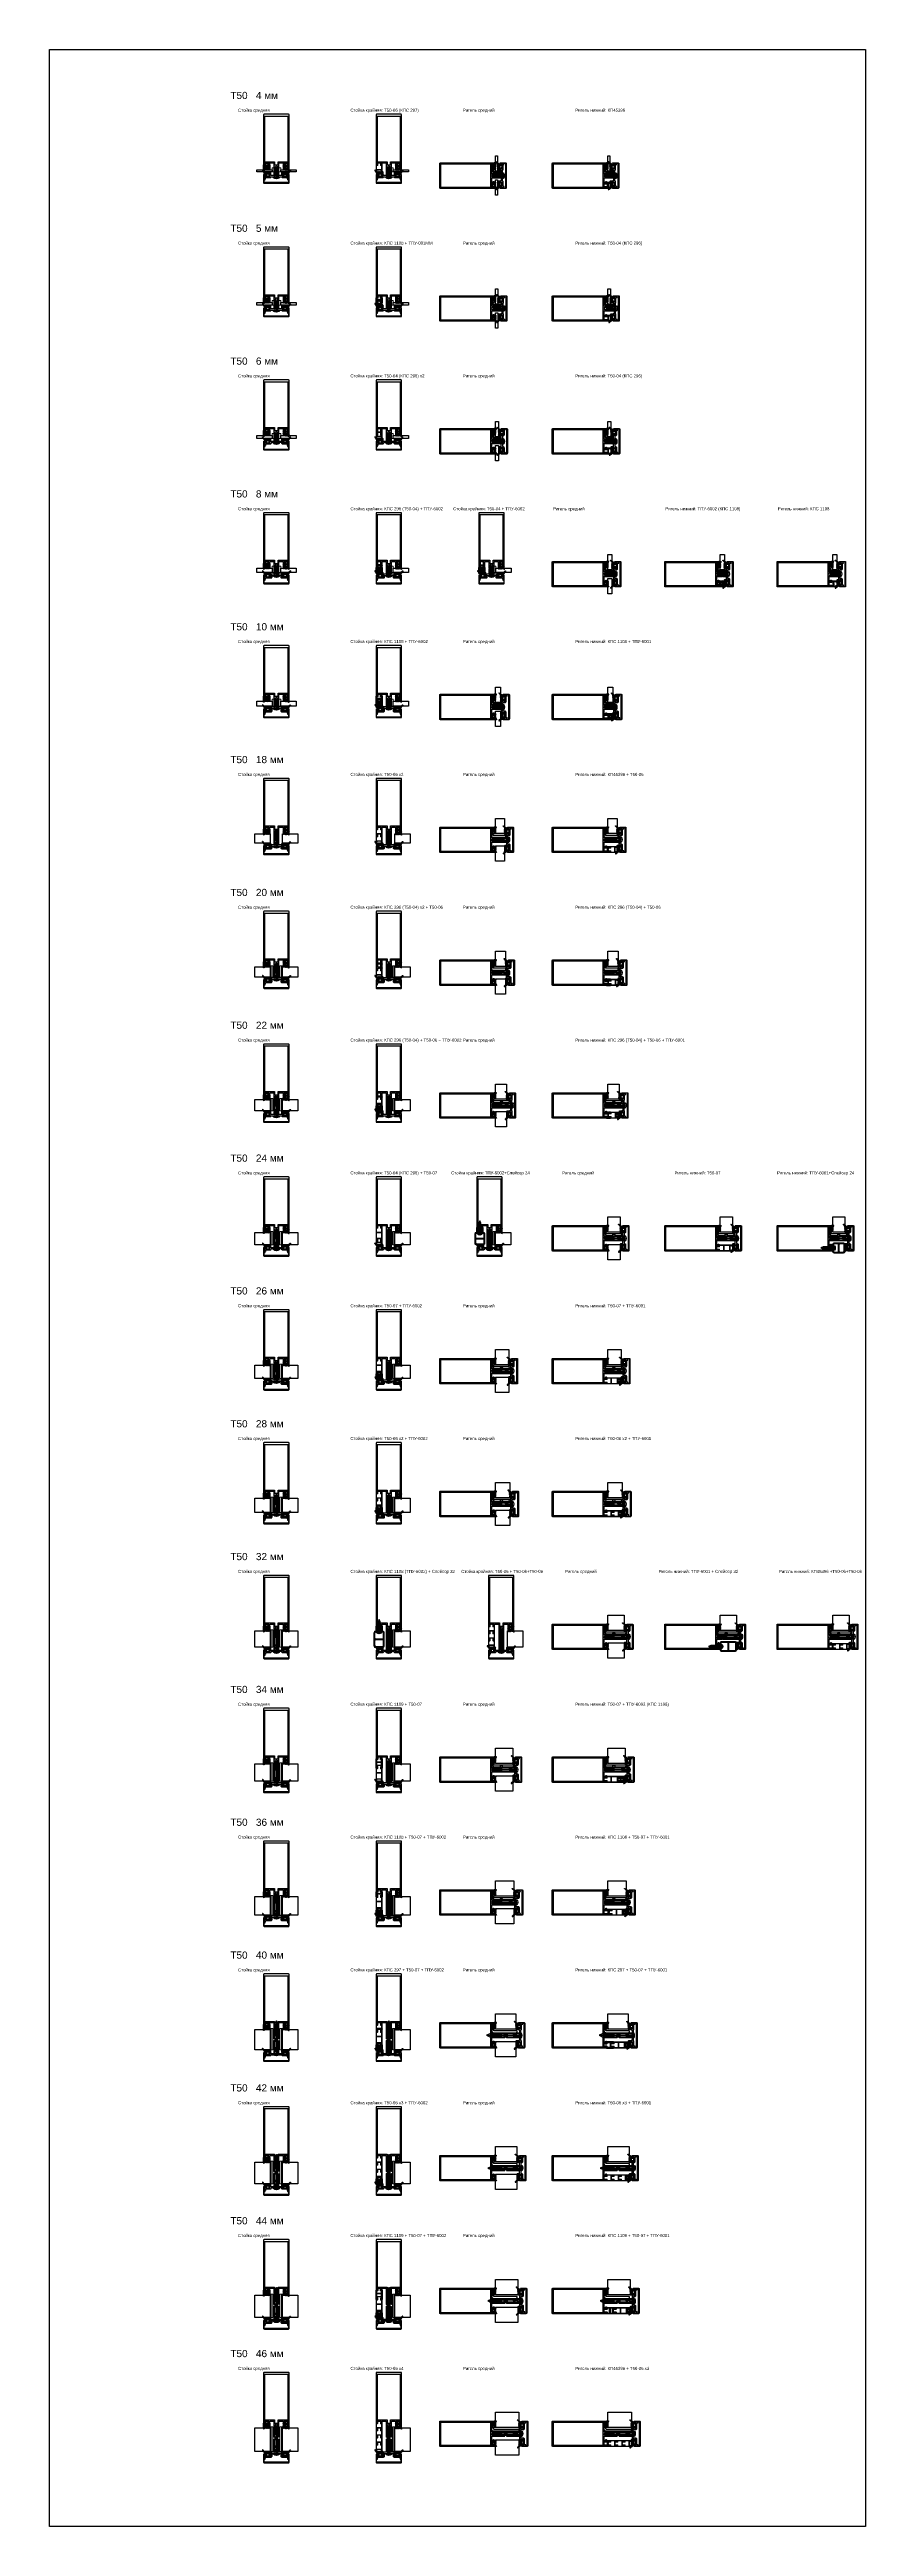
# Model space of a CAD drawing. Header units: millimetres. Extents: x 1744 to 18744, y -2272 to 2782.
# Drawn here: x 12119 to 13715, y -2272 to 2576 of the extents above; entities that cross this region are included whole.
import ezdxf

# ---------------------------------------------------------------- set-up
doc = ezdxf.new("R2010")
doc.units = ezdxf.units.MM
doc.layers.add('Steklopaket', color=5, linetype='Continuous')
doc.layers.add('подписи', color=7, linetype='Continuous')
for name, color, linetype, lineweight in [('Подкладки', 1, 'Continuous', 20), ('Уплотнители', 1, 'Continuous', 20), ('Штриховка', 1, 'Continuous', 5)]:
    doc.layers.add(name, color=color, linetype=linetype, lineweight=lineweight)
doc.styles.get("Standard").update_dxf_attribs({"font": 'arial.ttf'})

# ---------------------------------------------------------------- blocks, each defined once
blk = doc.blocks.new('КП45548')
at = {"color": 146, "true_color": 0x105689}
blk.add_lwpolyline([(-25, 21.5, 0.414214), (-24.5, 21), (-23.6, 21, 0.116434), (-23.4, 21), (-22.7, 21.4, 0.284079), (-22.5, 21.7), (-22.5, 22.2, 0.414214), (-22.8, 22.5), (-23.5, 22.5), (-23.5, 24), (-23.1, 24.4, 0.198912), (-23, 24.6), (-23, 25), (-19.4, 25, 0.284079), (-19.2, 25.2), (-19, 25.5), (-18.8, 25.2, 0.284079), (-18.6, 25), (-15, 25), (-15, 24.6, 0.198912), (-14.9, 24.4), (-14.5, 24), (-14.5, 22.5), (-15.2, 22.5, 0.414214), (-15.5, 22.2), (-15.5, 21.7, 0.284079), (-15.3, 21.4), (-14.6, 21, 0.116434), (-14.4, 21), (-13.5, 21, 0.414214), (-13, 21.5), (-13, 25), (-5, 25), (-5, 11.1, 0.198912), (-4.9, 10.9), (-4.5, 10.5), (-4.9, 10.1, 0.198912), (-5, 9.9), (-5, 0.5, 0.414214), (-4.5, 0), (-3.1, 0, 0.198912), (-2.9, 0.1), (-2.1, 0.9, 0.198912), (-2, 1.1), (-2, 1.5, 0.284079), (-2.2, 1.7), (-2.5, 1.9), (-2.2, 2.1, 0.284079), (-2, 2.3), (-2, 3.3, 0.284079), (-2.2, 3.5), (-2.5, 3.7), (-2.2, 3.9, 0.284079), (-2, 4.1), (-2, 5.1, 0.284079), (-2.2, 5.3), (-2.5, 5.5), (-2.2, 5.7, 0.284079), (-2, 5.9), (-2, 6.9, 0.284079), (-2.2, 7.1), (-2.5, 7.3), (-2.2, 7.5, 0.284079), (-2, 7.7), (-2, 8.7, 0.284079), (-2.2, 8.9), (-2.5, 9.1), (-2.2, 9.3, 0.284079), (-2, 9.5), (-2, 10.5, 0.284079), (-2.2, 10.7), (-2.5, 10.9), (-2.2, 11.1, 0.284079), (-2, 11.3), (-2, 12.3, 0.284079), (-2.2, 12.5), (-2.5, 12.7), (-2.2, 12.9, 0.284079), (-2, 13.1), (-2, 14.1, 0.284079), (-2.2, 14.3), (-2.5, 14.5), (-2.2, 14.7, 0.284079), (-2, 14.9), (-2, 15.9, 0.284079), (-2.2, 16.1), (-2.5, 16.3), (-2, 18), (0, 19), (2, 18), (2, 17.6, 0.284079), (2.2, 17.4), (2.5, 17.2), (2.2, 17, 0.284079), (2, 16.8), (2, 15.8, 0.284079), (2.2, 15.6), (2.5, 15.4), (2.2, 15.2, 0.284079), (2, 15), (2, 14, 0.284079), (2.2, 13.8), (2.5, 13.6), (2.2, 13.4, 0.284079), (2, 13.2), (2, 12.2, 0.284079), (2.2, 12), (2.5, 11.8), (2.2, 11.6, 0.284079), (2, 11.4), (2, 10.4, 0.284079), (2.2, 10.2), (2.5, 10), (2.2, 9.8, 0.284079), (2, 9.6), (2, 8.6, 0.284079), (2.2, 8.4), (2.5, 8.2), (2.2, 8, 0.284079), (2, 7.8), (2, 6.8, 0.284079), (2.2, 6.6), (2.5, 6.4), (2.2, 6.2, 0.284079), (2, 6), (2, 5, 0.284079), (2.2, 4.8), (2.5, 4.6), (2.2, 4.4, 0.284079), (2, 4.2), (2, 3.2, 0.284079), (2.2, 3), (2.5, 2.8), (2.2, 2.6, 0.284079), (2, 2.4), (2, 1.1, 0.198912), (2.1, 0.9), (2.9, 0.1, 0.198912), (3.1, 0), (4.5, 0, 0.414214), (5, 0.5), (5, 9.9, 0.198912), (4.9, 10.1), (4.5, 10.5), (4.9, 10.9, 0.198912), (5, 11.1), (5, 25), (13, 25), (13, 21.5, 0.414214), (13.5, 21), (14.4, 21, 0.116434), (14.6, 21), (15.3, 21.4, 0.284079), (15.5, 21.7), (15.5, 22.2, 0.414214), (15.2, 22.5), (14.5, 22.5), (14.5, 24), (14.9, 24.4, 0.198912), (15, 24.6), (15, 25), (18.6, 25, 0.284079), (18.8, 25.2), (19, 25.5), (19.2, 25.2, 0.284079), (19.4, 25), (23, 25), (23, 24.6, 0.198912), (23.1, 24.4), (23.5, 24), (23.5, 22.5), (22.8, 22.5, 0.414214), (22.5, 22.2), (22.5, 21.7, 0.284079), (22.7, 21.4), (23.4, 21, 0.116434), (23.6, 21), (24.5, 21, 0.414214), (25, 21.5), (25, 119, 0.414214), (24, 120), (-24, 120, 0.414214), (-25, 119)], format="xyb", close=True, dxfattribs=at)
blk.add_lwpolyline([(-3.5, 27), (-3.5, 21), (3.5, 21), (3.5, 27), (23, 27), (23, 116), (-23, 116), (-23, 27)], close=True, dxfattribs=at)
blk = doc.blocks.new('ТПУ-6002')
at = {"true_color": 0xafd9aa}
h = blk.add_hatch(dxfattribs=at)
h.set_pattern_fill('ANSI37', color=9, scale=10, angle=180, style=0)
h.set_pattern_definition([(225, (359.6389, 110.4286), (0.8838835, -0.8838835), []), (315, (359.6389, 110.4286), (0.8838835, 0.8838835), [])])
edge = h.paths.add_edge_path(flags=16)
edge.add_line((1.8, -1), (-1.8, -1))
edge.add_arc((-1.8, -1.2), 0.25, 90, 180)
edge.add_line((-2, -1.2), (-2, -4.8))
edge.add_arc((-1.8, -4.8), 0.25, 180, 270)
edge.add_line((-1.8, -5), (1.8, -5))
edge.add_arc((1.8, -4.8), 0.25, 270, 360)
edge.add_line((2, -4.8), (2, -1.2))
edge.add_arc((1.8, -1.2), 0.25, 0, 90)
edge = h.paths.add_edge_path()
edge.add_line((2.4, -12.7), (4, -13.6))
edge.add_arc((4.2, -13.4), 0.25, 241.5196, 270)
edge.add_line((4.2, -13.6), (5.8, -13.6))
edge.add_arc((5.8, -13.3), 0.25, 270, 360)
edge.add_line((6, -13.3), (6, -4.2))
edge.add_arc((5.8, -4.2), 0.25, 0, 90)
edge.add_line((5.8, -4), (3.2, -4))
edge.add_arc((3.2, -3.8), 0.25, 180, 270, ccw=False)
edge.add_line((3, -3.8), (3, -2.2))
edge.add_arc((3.2, -2.2), 0.25, 90, 180, ccw=False)
edge.add_line((3.2, -2), (3.9, -2))
edge.add_arc((3.9, -1.7), 0.25, 270, 405.0646)
edge.add_line((4.1, -1.6), (2.6, -0.1))
edge.add_arc((2.4, -0.2), 0.25, 45.0646, 90)
edge.add_line((2.4, 0), (-2.4, 0))
edge.add_arc((-2.4, -0.3), 0.25, 90, 134.9354)
edge.add_line((-2.6, -0.1), (-4.1, -1.6))
edge.add_arc((-3.9, -1.7), 0.25, 134.9354, 270)
edge.add_line((-3.9, -2), (-3.2, -2))
edge.add_arc((-3.2, -2.2), 0.25, 0, 90, ccw=False)
edge.add_line((-3, -2.2), (-3, -3.8))
edge.add_arc((-3.2, -3.8), 0.25, -90, 0, ccw=False)
edge.add_line((-3.2, -4), (-5.8, -4))
edge.add_arc((-5.8, -4.2), 0.25, 90, 180)
edge.add_line((-6, -4.2), (-6, -13.5))
edge.add_arc((-5.7, -13.5), 0.25, 180, 225)
edge.add_line((-5.9, -13.7), (-5.2, -14.4))
edge.add_arc((-5, -14.2), 0.25, 225, 315)
edge.add_line((-4.8, -14.4), (-4.2, -13.8))
edge.add_arc((-4, -14), 0.25, 45, 135, ccw=False)
edge.add_line((-3.8, -13.8), (-3.2, -14.4))
edge.add_arc((-3, -14.2), 0.25, 225, 315)
edge.add_line((-2.8, -14.4), (-2.2, -13.8))
edge.add_arc((-2, -14), 0.25, 45, 135, ccw=False)
edge.add_line((-1.8, -13.8), (-1.2, -14.4))
edge.add_arc((-1, -14.2), 0.25, 225, 315)
edge.add_line((-0.8, -14.4), (-0.2, -13.8))
edge.add_arc((0, -14), 0.25, 45, 135, ccw=False)
edge.add_line((0.2, -13.8), (0.8, -14.4))
edge.add_arc((1, -14.2), 0.25, 225, 315)
edge.add_line((1.2, -14.4), (1.9, -13.7))
edge.add_arc((2, -13.9), 0.25, 61.5196, 135, ccw=False)
edge.add_line((2.2, -13.7), (5.6, -15.6))
edge.add_arc((5.7, -15.3), 0.25, 241.5196, 421.5196)
edge.add_line((5.9, -15.1), (2.1, -13.1))
edge.add_arc((2.3, -12.9), 0.25, 61.5196, 241.5196, ccw=False)
edge = h.paths.add_edge_path(flags=16)
edge.add_line((1.8, -7), (-1.8, -7))
edge.add_arc((-1.8, -7.2), 0.25, 90, 180)
edge.add_line((-2, -7.2), (-2, -9.8))
edge.add_arc((-1.8, -9.8), 0.25, 180, 270)
edge.add_line((-1.8, -10), (1.8, -10))
edge.add_arc((1.8, -9.8), 0.25, 270, 360)
edge.add_line((2, -9.8), (2, -7.2))
edge.add_arc((1.8, -7.2), 0.25, 0, 90)
at = {"color": 9, "true_color": 0xafd9aa}
for points in [[(2.4, -12.7), (4, -13.6, 0.124913), (4.2, -13.6), (5.8, -13.6, 0.414214), (6, -13.3), (6, -4.2, 0.414214), (5.8, -4), (3.2, -4, -0.414214), (3, -3.8), (3, -2.2, -0.414214), (3.2, -2), (3.9, -2, 0.668587), (4.1, -1.6), (2.6, -0.1, 0.198619), (2.4, 0), (-2.4, 0, 0.198619), (-2.6, -0.1), (-4.1, -1.6, 0.668587), (-3.9, -2), (-3.2, -2, -0.414214), (-3, -2.2), (-3, -3.8, -0.414214), (-3.2, -4), (-5.8, -4, 0.414214), (-6, -4.2), (-6, -13.5, 0.198912), (-5.9, -13.7), (-5.2, -14.4, 0.414214), (-4.8, -14.4), (-4.2, -13.8, -0.414214), (-3.8, -13.8), (-3.2, -14.4, 0.414214), (-2.8, -14.4), (-2.2, -13.8, -0.414214), (-1.8, -13.8), (-1.2, -14.4, 0.414214), (-0.8, -14.4), (-0.2, -13.8, -0.414214), (0.2, -13.8), (0.8, -14.4, 0.414214), (1.2, -14.4), (1.9, -13.7, -0.332076), (2.2, -13.7), (5.6, -15.6, 1), (5.9, -15.1), (2.1, -13.1, -1)], [(1.8, -1), (-1.8, -1, 0.414214), (-2, -1.2), (-2, -4.8, 0.414214), (-1.8, -5), (1.8, -5, 0.414214), (2, -4.8), (2, -1.2, 0.414214)], [(1.8, -7), (-1.8, -7, 0.414214), (-2, -7.2), (-2, -9.8, 0.414214), (-1.8, -10), (1.8, -10, 0.414214), (2, -9.8), (2, -7.2, 0.414214)]]:
    blk.add_lwpolyline(points, format="xyb", close=True, dxfattribs=at)
blk = doc.blocks.new('КПС 917')
blk.add_lwpolyline([(10.5, 1.1), (0.6, 1.1, 0.198912), (0.4, 1), (0, 0.6), (-0.4, 1, 0.198912), (-0.6, 1.1), (-10.5, 1.1, 0.414214), (-11.5, 2.1), (-21.5, 2.1), (-21.5, 4.3, 0.414214), (-21.8, 4.6), (-21.8, 4.6, 0.291473), (-22.1, 4.4), (-23.8, 0.8, 0.414214), (-23.6, 0.4), (-22.9, 0.1, -0.414214), (-22.7, -0.3), (-24, -3, 0.548619), (-23.7, -3.4), (-21.6, -3.4, 0.116434), (-21.4, -3.4), (-20.7, -3, 0.284079), (-20.5, -2.7), (-20.5, -2.2, 0.414214), (-20.8, -1.9), (-21.5, -1.9), (-21.5, 0.6), (-12.5, 0.6), (-12.5, -1.9), (-13.2, -1.9, 0.414214), (-13.5, -2.2), (-13.5, -2.7, 0.284079), (-13.3, -3), (-12.6, -3.4, 0.116434), (-12.4, -3.4), (-11, -3.4, 0.414214), (-10.5, -2.9), (-10.5, -1.4), (10.5, -1.4), (10.5, -2.9, 0.414214), (11, -3.4), (12.4, -3.4, 0.116434), (12.6, -3.4), (13.3, -3, 0.284079), (13.5, -2.7), (13.5, -2.2, 0.414214), (13.2, -1.9), (12.5, -1.9), (12.5, 0.6), (21.5, 0.6), (21.5, -1.9), (20.8, -1.9, 0.414214), (20.5, -2.2), (20.5, -2.7, 0.284079), (20.7, -3), (21.4, -3.4, 0.116434), (21.6, -3.4), (23.7, -3.4, 0.548619), (24, -3), (22.7, -0.3, -0.414214), (22.9, 0.1), (23.6, 0.4, 0.414214), (23.8, 0.8), (22.1, 4.4, 0.291473), (21.8, 4.6), (21.8, 4.6, 0.414214), (21.5, 4.3), (21.5, 2.1), (11.5, 2.1, 0.414214)], format="xyb", close=True)
blk = doc.blocks.new('ТПУ-007ММ')
at = {"true_color": 0xafd9aa}
h = blk.add_hatch(dxfattribs=at)
h.set_pattern_fill('ANSI37', color=9, scale=10, angle=180, style=0)
h.set_pattern_definition([(225, (-3851.0623, 2334.4012), (0.88388348, -0.88388348), []), (315, (-3851.0623, 2334.4012), (0.88388348, 0.88388348), [])])
edge = h.paths.add_edge_path(flags=16)
edge.add_line((2.1, -1), (-2.1, -1))
edge.add_arc((-2.1, -1.5), 0.5, 90, 180)
edge.add_line((-2.6, -1.5), (-2.6, -4.5))
edge.add_arc((-2.1, -4.5), 0.5, 180, 270)
edge.add_line((-2.1, -5), (2.1, -5))
edge.add_arc((2.1, -4.5), 0.5, 270, 360)
edge.add_line((2.6, -4.5), (2.6, -1.5))
edge.add_arc((2.1, -1.5), 0.5, 0, 90)
edge = h.paths.add_edge_path()
edge.add_arc((-3.8, -2.2), 0.25, 0, 90, ccw=False)
edge.add_line((-3.6, -2.2), (-3.6, -3.8))
edge.add_arc((-3.8, -3.8), 0.25, -90, 0, ccw=False)
edge.add_line((-3.8, -4), (-5.8, -4))
edge.add_arc((-5.8, -4.2), 0.25, 90, 180)
edge.add_line((-6, -4.2), (-6, -8.6))
edge.add_arc((-5.8, -8.6), 0.2, 180, 225)
edge.add_line((-5.9, -8.8), (-5.2, -9.5))
edge.add_arc((-5, -9.3), 0.25, 225, 315)
edge.add_line((-4.8, -9.5), (-4.2, -8.9))
edge.add_arc((-4, -9.1), 0.25, 45, 135, ccw=False)
edge.add_line((-3.8, -8.9), (-3.2, -9.5))
edge.add_arc((-3, -9.3), 0.25, 225, 315)
edge.add_line((-2.8, -9.5), (-2.2, -8.9))
edge.add_arc((-2, -9.1), 0.25, 45, 135, ccw=False)
edge.add_line((-1.8, -8.9), (-1.2, -9.5))
edge.add_arc((-1, -9.3), 0.25, 225, 315)
edge.add_line((-0.8, -9.5), (-0.2, -8.9))
edge.add_arc((0, -9.1), 0.25, 45, 135, ccw=False)
edge.add_line((0.2, -8.9), (0.8, -9.5))
edge.add_arc((1, -9.3), 0.25, 225, 315)
edge.add_line((1.2, -9.5), (1.8, -8.9))
edge.add_arc((2, -9.1), 0.25, 45, 135, ccw=False)
edge.add_line((2.2, -8.9), (2.8, -9.5))
edge.add_arc((3, -9.3), 0.25, 225, 315)
edge.add_line((3.2, -9.5), (3.8, -8.9))
edge.add_arc((4, -9.1), 0.25, 45, 135, ccw=False)
edge.add_line((4.2, -8.9), (4.8, -9.5))
edge.add_arc((5, -9.3), 0.25, 225, 315)
edge.add_line((5.2, -9.5), (5.8, -8.9))
edge.add_arc((6, -9.1), 0.25, 45, 135, ccw=False)
edge.add_line((6.2, -8.9), (9.8, -12.4))
edge.add_arc((10, -12.2), 0.25, 225, 315)
edge.add_line((10.2, -12.4), (10.4, -12.2))
edge.add_arc((10.2, -12), 0.25, 315, 380.2249)
edge.add_line((10.4, -11.9), (6.8, -7.1))
edge.add_arc((10, -4.7), 4, 180, 216.7605, ccw=False)
edge.add_line((6, -4.7), (6, -4.3))
edge.add_arc((5.7, -4.3), 0.3, 360, 450)
edge.add_line((5.7, -4), (3.9, -4))
edge.add_arc((3.9, -3.8), 0.25, 180, 270, ccw=False)
edge.add_line((3.6, -3.8), (3.6, -2.2))
edge.add_arc((3.9, -2.2), 0.25, 90, 180, ccw=False)
edge.add_line((3.9, -2), (4.1, -2))
edge.add_arc((4.1, -1.7), 0.25, 270, 405.0646)
edge.add_line((4.3, -1.6), (2.6, -0.1))
edge.add_arc((2.4, -0.2), 0.25, 45.0646, 90)
edge.add_line((2.4, 0), (-2.4, 0))
edge.add_arc((-2.4, -0.2), 0.25, 90, 134.9354)
edge.add_line((-2.6, -0.1), (-4.3, -1.6))
edge.add_arc((-4.1, -1.7), 0.25, 134.9354, 270)
edge.add_line((-4.1, -2), (-3.8, -2))
at = {"color": 9, "true_color": 0xafd9aa}
for points in [[(-3.8, -2, -0.414214), (-3.6, -2.2), (-3.6, -3.8, -0.414214), (-3.8, -4), (-5.8, -4, 0.414214), (-6, -4.2), (-6, -8.6, 0.198912), (-5.9, -8.8), (-5.2, -9.5, 0.414214), (-4.8, -9.5), (-4.2, -8.9, -0.414214), (-3.8, -8.9), (-3.2, -9.5, 0.414214), (-2.8, -9.5), (-2.2, -8.9, -0.414214), (-1.8, -8.9), (-1.2, -9.5, 0.414214), (-0.8, -9.5), (-0.2, -8.9, -0.414214), (0.2, -8.9), (0.8, -9.5, 0.414214), (1.2, -9.5), (1.8, -8.9, -0.414214), (2.2, -8.9), (2.8, -9.5, 0.414214), (3.2, -9.5), (3.8, -8.9, -0.414214), (4.2, -8.9), (4.8, -9.5, 0.414214), (5.2, -9.5), (5.8, -8.9, -0.414214), (6.2, -8.9), (9.8, -12.4, 0.414214), (10.2, -12.4), (10.4, -12.2, 0.292538), (10.4, -11.9), (6.8, -7.1, -0.161788), (6, -4.7), (6, -4.3, 0.414214), (5.7, -4), (3.9, -4, -0.414214), (3.6, -3.8), (3.6, -2.2, -0.414214), (3.9, -2), (4.1, -2, 0.668587), (4.3, -1.6), (2.6, -0.1, 0.198619), (2.4, 0), (-2.4, 0, 0.198619), (-2.6, -0.1), (-4.3, -1.6, 0.668587), (-4.1, -2)], [(2.1, -1), (-2.1, -1, 0.414214), (-2.6, -1.5), (-2.6, -4.5, 0.414214), (-2.1, -5), (2.1, -5, 0.414214), (2.6, -4.5), (2.6, -1.5, 0.414214)]]:
    blk.add_lwpolyline(points, format="xyb", close=True, dxfattribs=at)
blk = doc.blocks.new('КП45310')
at = {"color": 0}
blk.add_lwpolyline([(23.8, -4.3), (23.8, -8.8, -0.279739), (23.5, -9.3, 0.401559), (23.2, -10.2), (24.2, -12.5, 0.802585), (25, -12.4), (25, 2.7, 0.414214), (23.5, 4.2), (-23.5, 4.2, 0.414214), (-25, 2.7), (-25, -12.4, 0.802585), (-24.2, -12.5), (-23.2, -10.2, 0.401559), (-23.5, -9.3, -0.279739), (-23.8, -8.8), (-23.8, -4.3), (-22.3, -4.3, 0.414214), (-22, -4), (-22, -3.1, 0.414214), (-22.3, -2.8), (-23.8, -2.8), (-23.8, 2.7, -0.414214), (-23.5, 3), (23.5, 3, -0.414214), (23.8, 2.7), (23.8, -2.8), (22.3, -2.8, 0.414214), (22, -3.1), (22, -4, 0.414214), (22.3, -4.3)], format="xyb", close=True, dxfattribs=at)
blk = doc.blocks.new('ВС 5.5х19 А2 DIN7981')
for p, q in [((0, 7.1), (0, -11.9)), ((-5.4, -13.6), (5.4, -13.6))]:
    blk.add_line(p, q)
for points in [[(2.7, -11.9), (2.7, 1.2), (0, 7.1), (-2.7, 1.2), (-2.7, -11.9)], [(-2.7, -8.5), (2.7, -3), (2.7, -0.8), (-2.7, -6.3)]]:
    blk.add_lwpolyline(points, close=True)
blk.add_lwpolyline([(-0.4, -15.8, -0.161849), (-5.2, -14, -0.223888), (-5.4, -13.6), (-5.4, -11.9), (5.4, -11.9), (5.4, -13.6, -0.223888), (5.2, -14, -0.161849), (0.4, -15.8), (0.4, -15.1), (-0.4, -15.1)], format="xyb", close=True)
blk = doc.blocks.new('Т50-06')
at = {"layer": 'Штриховка', "lineweight": 5}
h = blk.add_hatch(dxfattribs=at)
h.set_pattern_fill('ANSI37', color=256, scale=11.2, angle=90, style=0)
h.set_pattern_definition([(135, (-11417.5478, 3829.3933), (-0.9899495, -0.9899495), []), (225, (-11417.5478, 3829.3933), (0.9899495, -0.9899495), [])])
edge = h.paths.add_edge_path()
edge.add_line((2.8, 0), (3.2, -0.4))
edge.add_arc((3, -0.6), 0.3, 0, 45, ccw=False)
edge.add_line((3.3, -0.6), (3.3, -4))
edge.add_line((3.3, -4), (3.7, -4))
edge.add_arc((3.7, -4.3), 0.3, 45, 90, ccw=False)
edge.add_line((3.9, -4.1), (4.3, -4.5))
edge.add_line((4.3, -4.5), (5.8, -4.5))
edge.add_line((5.8, -4.5), (5.8, -3.8))
edge.add_arc((6.1, -3.8), 0.3, 90, 180, ccw=False)
edge.add_line((6.1, -3.5), (6.6, -3.5))
edge.add_arc((6.6, -3.8), 0.3, 26.5651, 90, ccw=False)
edge.add_line((6.9, -3.7), (7.3, -4.4))
edge.add_arc((7, -4.6), 0.3, 0, 26.5651, ccw=False)
edge.add_line((7.3, -4.6), (7.3, -6))
edge.add_line((7.3, -6), (-6.7, -6))
edge.add_line((-6.7, -6), (-6.7, -5.1))
edge.add_arc((-6.4, -5.1), 0.3, 90, 180, ccw=False)
edge.add_line((-6.4, -4.8), (-6.4, -3.5))
edge.add_line((-6.4, -3.5), (-8.3, -3.5))
edge.add_line((-8.3, -3.5), (-8.5, -3.7))
edge.add_arc((-8.7, -3.5), 0.3, 225, 315, ccw=False)
edge.add_line((-8.9, -3.7), (-9.6, -3))
edge.add_arc((-9.4, -2.8), 0.317, 90, 225, ccw=False)
edge.add_line((-9.4, -2.5), (-6.4, -2.5))
edge.add_arc((-6.4, -3.5), 1, 0, 90, ccw=False)
edge.add_line((-5.4, -3.5), (-5.4, -5))
edge.add_line((-5.4, -5), (2.1, -5))
edge.add_line((2.1, -5), (2.1, 5))
edge.add_line((2.1, 5), (-5.4, 5))
edge.add_line((-5.4, 5), (-5.4, 3.5))
edge.add_arc((-6.4, 3.5), 1, -90, 0, ccw=False)
edge.add_line((-6.4, 2.5), (-9.4, 2.5))
edge.add_arc((-9.4, 2.8), 0.317, 135, 270, ccw=False)
edge.add_line((-9.6, 3), (-8.9, 3.7))
edge.add_arc((-8.7, 3.5), 0.3, 45, 135, ccw=False)
edge.add_line((-8.5, 3.7), (-8.3, 3.5))
edge.add_line((-8.3, 3.5), (-6.4, 3.5))
edge.add_line((-6.4, 3.5), (-6.4, 4.8))
edge.add_arc((-6.4, 5.1), 0.3, 180, 270, ccw=False)
edge.add_line((-6.7, 5.1), (-6.7, 6))
edge.add_line((-6.7, 6), (7.3, 6))
edge.add_line((7.3, 6), (7.3, 4.6))
edge.add_arc((7, 4.6), 0.3, -26.5651, 0, ccw=False)
edge.add_line((7.3, 4.4), (6.9, 3.7))
edge.add_arc((6.6, 3.8), 0.3, 270, 333.4349, ccw=False)
edge.add_line((6.6, 3.5), (6.1, 3.5))
edge.add_arc((6.1, 3.8), 0.3, 180, 270, ccw=False)
edge.add_line((5.8, 3.8), (5.8, 4.5))
edge.add_line((5.8, 4.5), (4.3, 4.5))
edge.add_line((4.3, 4.5), (3.9, 4.1))
edge.add_arc((3.7, 4.3), 0.3, 270, 315, ccw=False)
edge.add_line((3.7, 4), (3.3, 4))
edge.add_line((3.3, 4), (3.3, 0.6))
edge.add_arc((3, 0.6), 0.3, 315, 360, ccw=False)
edge.add_line((3.2, 0.4), (2.8, 0))
at = {"layer": 'Уплотнители'}
blk.add_lwpolyline([(2.8, 0), (3.2, -0.4, -0.198912), (3.3, -0.6), (3.3, -4), (3.7, -4, -0.198912), (3.9, -4.1), (4.3, -4.5), (5.8, -4.5), (5.8, -3.8, -0.414214), (6.1, -3.5), (6.6, -3.5, -0.284079), (6.9, -3.7), (7.3, -4.4, -0.116434), (7.3, -4.6), (7.3, -6), (-6.7, -6), (-6.7, -5.1, -0.414214), (-6.4, -4.8), (-6.4, -3.5), (-8.3, -3.5), (-8.5, -3.7, -0.414214), (-8.9, -3.7), (-9.6, -3, -0.668179), (-9.4, -2.5), (-6.4, -2.5, -0.414214), (-5.4, -3.5), (-5.4, -5), (2.1, -5), (2.1, 5), (-5.4, 5), (-5.4, 3.5, -0.414214), (-6.4, 2.5), (-9.4, 2.5, -0.668179), (-9.6, 3), (-8.9, 3.7, -0.414214), (-8.5, 3.7), (-8.3, 3.5), (-6.4, 3.5), (-6.4, 4.8, -0.414214), (-6.7, 5.1), (-6.7, 6), (7.3, 6), (7.3, 4.6, -0.116434), (7.3, 4.4), (6.9, 3.7, -0.284079), (6.6, 3.5), (6.1, 3.5, -0.414214), (5.8, 3.8), (5.8, 4.5), (4.3, 4.5), (3.9, 4.1, -0.198912), (3.7, 4), (3.3, 4), (3.3, 0.6, -0.198912), (3.2, 0.4), (2.8, 0)], format="xyb", dxfattribs=at)
blk = doc.blocks.new('КП45550')
at = {"color": 217, "true_color": 0x93278f}
blk.add_lwpolyline([(-5, 6.4, -0.198912), (-4.9, 6.6), (-4.5, 7), (-4.9, 7.4, -0.198912), (-5, 7.6), (-5, 19), (-13, 19), (-13, 15.5), (-12, 15.5, -0.414214), (-11.5, 15), (-11.5, 14.5, -0.414214), (-12, 14), (-14.4, 14, -0.116434), (-14.6, 14), (-15.3, 14.4, -0.284079), (-15.5, 14.7), (-15.5, 15.2, -0.414214), (-15.2, 15.5), (-14.5, 15.5), (-14.5, 17), (-14.9, 17.4, -0.198912), (-15, 17.6), (-15, 19), (-18.6, 19, -0.284079), (-18.8, 19.2), (-19, 19.5), (-19.2, 19.2, -0.284079), (-19.4, 19), (-23, 19), (-23, 17.6, -0.198912), (-23.1, 17.4), (-23.5, 17), (-23.5, 15.5), (-22.8, 15.5, -0.414214), (-22.5, 15.2), (-22.5, 14.7, -0.284079), (-22.7, 14.4), (-23.4, 14, -0.116434), (-23.6, 14), (-24.5, 14, -0.414214), (-25, 14.5), (-25, 119, -0.414214), (-24, 120), (24, 120, -0.414214), (25, 119), (25, 14.5, -0.414214), (24.5, 14), (23.6, 14, -0.116434), (23.4, 14), (22.7, 14.4, -0.284079), (22.5, 14.7), (22.5, 15.2, -0.414214), (22.8, 15.5), (23.5, 15.5), (23.5, 17), (23.1, 17.4, -0.198912), (23, 17.6), (23, 19), (19.4, 19, -0.284079), (19.2, 19.2), (19, 19.5), (18.8, 19.2, -0.284079), (18.6, 19), (15, 19), (15, 17.6, -0.198912), (14.9, 17.4), (14.5, 17), (14.5, 15.5), (15.2, 15.5, -0.414214), (15.5, 15.2), (15.5, 14.7, -0.284079), (15.3, 14.4), (14.6, 14, -0.116434), (14.4, 14), (12, 14, -0.414214), (11.5, 14.5), (11.5, 15, -0.414214), (12, 15.5), (13, 15.5), (13, 19), (5, 19), (5, 7.6, -0.198912), (4.9, 7.4), (4.5, 7), (4.9, 6.6, -0.198912), (5, 6.4), (5, 0.5, -0.414214), (4.5, 0), (3.1, 0, -0.198912), (2.9, 0.1), (2.1, 0.9, -0.198912), (2, 1.1), (2, 1.5, -0.284079), (2.2, 1.7), (2.5, 1.9), (2.2, 2.1, -0.284079), (2, 2.3), (2, 3.3, -0.284079), (2.2, 3.5), (2.5, 3.7), (2.2, 3.9, -0.284079), (2, 4.1), (2, 5.1, -0.284079), (2.2, 5.3), (2.5, 5.5), (2.2, 5.7, -0.284079), (2, 5.9), (2, 6.9, -0.284079), (2.2, 7.1), (2.5, 7.3), (2.2, 7.5, -0.284079), (2, 7.7), (2, 8.7, -0.284079), (2.2, 8.9), (2.5, 9.1), (2.2, 9.3, -0.284079), (2, 9.5), (2, 10.5, -0.284079), (2.2, 10.7), (2.5, 10.9), (2.2, 11.1, -0.284079), (2, 11.3), (2, 12.3, -0.284079), (2.2, 12.5), (2.5, 12.7), (2.2, 12.9, -0.284079), (2, 13.1), (2, 14.1, -0.284079), (2.2, 14.3), (2.5, 14.5), (2.2, 14.7, -0.284079), (2, 14.9), (2, 15.9, -0.284079), (2.2, 16.1), (2.5, 16.3), (2, 18), (0, 19), (-2, 18), (-2, 17.6, -0.284079), (-2.2, 17.4), (-2.5, 17.2), (-2.2, 17, -0.284079), (-2, 16.8), (-2, 15.8, -0.284079), (-2.2, 15.6), (-2.5, 15.4), (-2.2, 15.2, -0.284079), (-2, 15), (-2, 14, -0.284079), (-2.2, 13.8), (-2.5, 13.6), (-2.2, 13.4, -0.284079), (-2, 13.2), (-2, 12.2, -0.284079), (-2.2, 12), (-2.5, 11.8), (-2.2, 11.6, -0.284079), (-2, 11.4), (-2, 10.4, -0.284079), (-2.2, 10.2), (-2.5, 10), (-2.2, 9.8, -0.284079), (-2, 9.6), (-2, 8.6, -0.284079), (-2.2, 8.4), (-2.5, 8.2), (-2.2, 8, -0.284079), (-2, 7.8), (-2, 6.8, -0.284079), (-2.2, 6.6), (-2.5, 6.4), (-2.2, 6.2, -0.284079), (-2, 6), (-2, 5, -0.284079), (-2.2, 4.8), (-2.5, 4.6), (-2.2, 4.4, -0.284079), (-2, 4.2), (-2, 3.2, -0.284079), (-2.2, 3), (-2.5, 2.8), (-2.2, 2.6, -0.284079), (-2, 2.4), (-2, 1.1, -0.198912), (-2.1, 0.9), (-2.9, 0.1, -0.198912), (-3.1, 0), (-4.5, 0, -0.414214), (-5, 0.5)], format="xyb", close=True, dxfattribs=at)
blk.add_lwpolyline([(23, 21), (-23, 21), (-23, 118), (23, 118)], close=True, dxfattribs=at)
blk = doc.blocks.new('ТПУ-6001')
at = {"true_color": 0xafd9aa}
h = blk.add_hatch(dxfattribs=at)
h.set_pattern_fill('ANSI37', color=9, scale=10, angle=180, style=0)
h.set_pattern_definition([(225, (-3851.2058, 2316.4733), (0.88388348, -0.88388348), []), (315, (-3851.2058, 2316.4733), (0.88388348, 0.88388348), [])])
edge = h.paths.add_edge_path(flags=16)
edge.add_line((1.8, -1), (-1.8, -1))
edge.add_arc((-1.8, -1.2), 0.25, 90, 180)
edge.add_line((-2, -1.2), (-2, -3.8))
edge.add_arc((-1.8, -3.8), 0.25, 180, 270)
edge.add_line((-1.8, -4), (1.8, -4))
edge.add_arc((1.8, -3.8), 0.25, 270, 360)
edge.add_line((2, -3.8), (2, -1.2))
edge.add_arc((1.8, -1.2), 0.25, 0, 90)
edge = h.paths.add_edge_path()
edge.add_line((2.4, -5.7), (4, -6.6))
edge.add_arc((4.2, -6.4), 0.25, 241.5196, 270)
edge.add_line((4.2, -6.6), (5.8, -6.6))
edge.add_arc((5.8, -6.4), 0.25, 270, 360)
edge.add_line((6, -6.4), (6, -4.2))
edge.add_arc((5.8, -4.2), 0.25, 0, 90)
edge.add_line((5.8, -4), (3.2, -4))
edge.add_arc((3.2, -3.8), 0.25, 180, 270, ccw=False)
edge.add_line((3, -3.8), (3, -2.2))
edge.add_arc((3.2, -2.2), 0.25, 90, 180, ccw=False)
edge.add_line((3.2, -2), (3.9, -2))
edge.add_arc((3.9, -1.8), 0.25, 270, 405.0646)
edge.add_line((4.1, -1.6), (2.6, -0.1))
edge.add_arc((2.4, -0.3), 0.25, 45.0646, 90)
edge.add_line((2.4, 0), (-2.4, 0))
edge.add_arc((-2.4, -0.3), 0.25, 90, 134.9354)
edge.add_line((-2.6, -0.1), (-4.1, -1.6))
edge.add_arc((-3.9, -1.8), 0.25, 134.9354, 270)
edge.add_line((-3.9, -2), (-3.2, -2))
edge.add_arc((-3.2, -2.2), 0.25, 0, 90, ccw=False)
edge.add_line((-3, -2.2), (-3, -3.8))
edge.add_arc((-3.2, -3.8), 0.25, -90, 0, ccw=False)
edge.add_line((-3.2, -4), (-5.8, -4))
edge.add_arc((-5.8, -4.2), 0.25, 90, 180)
edge.add_line((-6, -4.2), (-6, -6.5))
edge.add_arc((-5.7, -6.5), 0.25, 180, 225)
edge.add_line((-5.9, -6.7), (-5.2, -7.4))
edge.add_arc((-5, -7.2), 0.25, 225, 315)
edge.add_line((-4.8, -7.4), (-4.2, -6.8))
edge.add_arc((-4, -7), 0.25, 45, 135, ccw=False)
edge.add_line((-3.8, -6.8), (-3.2, -7.4))
edge.add_arc((-3, -7.2), 0.25, 225, 315)
edge.add_line((-2.8, -7.4), (-2.2, -6.8))
edge.add_arc((-2, -7), 0.25, 45, 135, ccw=False)
edge.add_line((-1.8, -6.8), (-1.2, -7.4))
edge.add_arc((-1, -7.2), 0.25, 225, 315)
edge.add_line((-0.8, -7.4), (-0.2, -6.8))
edge.add_arc((0, -7), 0.25, 45, 135, ccw=False)
edge.add_line((0.2, -6.8), (0.8, -7.4))
edge.add_arc((1, -7.2), 0.25, 225, 315)
edge.add_line((1.2, -7.4), (1.9, -6.7))
edge.add_arc((2, -6.9), 0.25, 61.5196, 135, ccw=False)
edge.add_line((2.2, -6.7), (5.6, -8.6))
edge.add_arc((5.7, -8.4), 0.25, 241.5196, 421.5196)
edge.add_line((5.9, -8.1), (2.1, -6.1))
edge.add_arc((2.3, -5.9), 0.25, 61.5196, 241.5196, ccw=False)
at = {"color": 9, "true_color": 0xafd9aa}
for points in [[(2.4, -5.7), (4, -6.6, 0.124913), (4.2, -6.6), (5.8, -6.6, 0.414214), (6, -6.4), (6, -4.2, 0.414214), (5.8, -4), (3.2, -4, -0.414214), (3, -3.8), (3, -2.2, -0.414214), (3.2, -2), (3.9, -2, 0.668587), (4.1, -1.6), (2.6, -0.1, 0.198619), (2.4, 0), (-2.4, 0, 0.198619), (-2.6, -0.1), (-4.1, -1.6, 0.668587), (-3.9, -2), (-3.2, -2, -0.414214), (-3, -2.2), (-3, -3.8, -0.414214), (-3.2, -4), (-5.8, -4, 0.414214), (-6, -4.2), (-6, -6.5, 0.198912), (-5.9, -6.7), (-5.2, -7.4, 0.414214), (-4.8, -7.4), (-4.2, -6.8, -0.414214), (-3.8, -6.8), (-3.2, -7.4, 0.414214), (-2.8, -7.4), (-2.2, -6.8, -0.414214), (-1.8, -6.8), (-1.2, -7.4, 0.414214), (-0.8, -7.4), (-0.2, -6.8, -0.414214), (0.2, -6.8), (0.8, -7.4, 0.414214), (1.2, -7.4), (1.9, -6.7, -0.332076), (2.2, -6.7), (5.6, -8.6, 1), (5.9, -8.1), (2.1, -6.1, -1)], [(1.8, -1), (-1.8, -1, 0.414214), (-2, -1.2), (-2, -3.8, 0.414214), (-1.8, -4), (1.8, -4, 0.414214), (2, -3.8), (2, -1.2, 0.414214)]]:
    blk.add_lwpolyline(points, format="xyb", close=True, dxfattribs=at)
blk = doc.blocks.new('КП45309')
at = {"color": 0}
blk.add_lwpolyline([(-23.5, 2.5), (23.5, 2.5, -0.414214), (25, 1), (25, -9.1, -0.802585), (24.2, -9.2), (23.2, -6.9, -0.401559), (23.5, -6, 0.279739), (23.8, -5.5), (23.8, 1.3), (-23.8, 1.3), (-23.8, -5.5, 0.279739), (-23.5, -6, -0.401559), (-23.2, -6.9), (-24.2, -9.2, -0.802585), (-25, -9.1), (-25, 1, -0.414214)], format="xyb", close=True, dxfattribs=at)
blk = doc.blocks.new('ТПУ-011')
at = {"layer": 'Штриховка', "lineweight": 5}
h = blk.add_hatch(dxfattribs=at)
h.set_pattern_fill('ANSI37', color=256, scale=10, angle=180, style=0)
h.set_pattern_definition([(225, (-4751.2556, 2335.0921), (0.88388348, -0.88388348), []), (315, (-4751.2556, 2335.0921), (0.88388348, 0.88388348), [])])
edge = h.paths.add_edge_path()
edge.add_arc((7, 4.1), 0.5, 90, 180, ccw=False)
edge.add_line((7, 4.6), (8.5, 4.6))
edge.add_arc((8.5, 4.1), 0.5, 0, 90, ccw=False)
edge.add_line((9, 4.1), (9, 3.2))
edge.add_arc((8, 3.2), 1, -45, 0, ccw=False)
edge.add_line((8.7, 2.5), (4.1, -2.1))
edge.add_arc((3.4, -1.4), 1, 270, 315, ccw=False)
edge.add_line((3.4, -2.4), (-6.8, -2.4))
edge.add_arc((-6.8, -1.9), 0.5, 225, 270, ccw=False)
edge.add_line((-7.1, -2.2), (-8.8, -0.5))
edge.add_arc((-8.5, -0.2), 0.5, 180, 225, ccw=False)
edge.add_line((-9, -0.2), (-9, 0.6))
edge.add_arc((-8.5, 0.6), 0.5, 90, 180, ccw=False)
edge.add_line((-8.5, 1.1), (4.3, 1.1))
edge.add_arc((4.3, 1.6), 0.5, 270, 315)
edge.add_line((4.7, 1.3), (6.4, 3))
edge.add_arc((6, 3.3), 0.5, 315, 360)
edge.add_line((6.5, 3.3), (6.5, 4.1))
at = {"layer": 'Уплотнители'}
blk.add_lwpolyline([(6.5, 4.1, -0.414214), (7, 4.6), (8.5, 4.6, -0.414214), (9, 4.1), (9, 3.2, -0.198912), (8.7, 2.5), (4.1, -2.1, -0.198912), (3.4, -2.4), (-6.8, -2.4, -0.198912), (-7.1, -2.2), (-8.8, -0.5, -0.198912), (-9, -0.2), (-9, 0.6, -0.414214), (-8.5, 1.1), (4.3, 1.1, 0.198912), (4.7, 1.3), (6.4, 3, 0.198912), (6.5, 3.3)], format="xyb", close=True, dxfattribs=at)
blk = doc.blocks.new('КП45396')
blk.add_lwpolyline([(-2.5, 0), (-2.5, -4.7, -0.668179), (-3.1, -4.9), (-3.7, -4.3, -0.414214), (-3.7, -3.8), (-3.6, -3.8, 0.198912), (-3.5, -3.4), (-3.5, 0), (-5, 0), (-5, -1.7, -0.414214), (-5.3, -2), (-5.7, -2, -0.414214), (-6, -1.7), (-6, -1.7), (-6, 4.5, -0.414214), (-5.5, 5), (-4.6, 5, -0.116434), (-4.4, 5), (-3.7, 4.6, -0.284079), (-3.5, 4.3), (-3.5, 3.8, -0.414214), (-3.8, 3.5), (-4.5, 3.5), (-4.5, 2), (-4.1, 1.6, -0.198912), (-4, 1.4), (-4, 1), (-0.4, 1, -0.284079), (-0.2, 0.8), (0, 0.5), (0.2, 0.8, -0.284079), (0.4, 1), (4, 1), (4, 1.4, -0.198912), (4.1, 1.6), (4.5, 2), (4.5, 3.5), (3.8, 3.5, -0.414214), (3.5, 3.8), (3.5, 4.3, -0.284079), (3.7, 4.6), (4.4, 5, -0.116434), (4.6, 5), (5.5, 5, -0.414214), (6, 4.5), (6, -1.7), (6, -1.7, -0.414214), (5.7, -2), (5.3, -2, -0.414214), (5, -1.7), (5, 0), (3.5, 0), (3.5, -3.4, 0.198912), (3.6, -3.8), (3.7, -3.8, -0.414214), (3.7, -4.3), (3.1, -4.9, -0.668179), (2.5, -4.7), (2.5, 0)], format="xyb", close=True)
blk = doc.blocks.new('КПС 1108')
blk.add_lwpolyline([(5.7, -3.5), (5.1, -3.5, -0.414214), (4.8, -3.2), (3.5, -3.2), (3.5, -5, 0.198912), (3.6, -5.2), (3.7, -5.3, -0.414214), (3.7, -5.8), (3.1, -6.4, -0.668179), (2.5, -6.2), (2.5, -3.2, -0.414214), (3.5, -2.2), (5, -2.2), (5, 0), (-5, 0), (-5, -2.2), (-3.5, -2.2, -0.414214), (-2.5, -3.2), (-2.5, -6.2, -0.668179), (-3.1, -6.4), (-3.7, -5.8, -0.414214), (-3.7, -5.3), (-3.6, -5.2, 0.198912), (-3.5, -5), (-3.5, -3.2), (-4.8, -3.2, -0.414214), (-5.1, -3.5), (-5.7, -3.5, -0.414214), (-6, -3.2), (-6, 6, -0.414214), (-5.5, 6.5), (-4.6, 6.5, -0.116434), (-4.4, 6.5), (-3.7, 6.1, -0.284079), (-3.5, 5.8), (-3.5, 5.3, -0.414214), (-3.8, 5), (-4.5, 5), (-4.5, 1.5), (-0.6, 1.5, -0.198912), (-0.4, 1.4), (0, 1), (0.4, 1.4, -0.198912), (0.6, 1.5), (4.5, 1.5), (4.5, 5), (3.8, 5, -0.414214), (3.5, 5.3), (3.5, 5.8, -0.284079), (3.7, 6.1), (4.4, 6.5, -0.116434), (4.6, 6.5), (5.5, 6.5, -0.414214), (6, 6), (6, -3.2, -0.414214)], format="xyb", close=True)
blk = doc.blocks.new('ТПУ-001ММ')
at = {"true_color": 0xafd9aa}
h = blk.add_hatch(dxfattribs=at)
h.set_pattern_fill('ANSI37', color=9, scale=10, angle=180, style=0)
h.set_pattern_definition([(225, (-3851.3992, 2486.2453), (0.88388348, -0.88388348), []), (315, (-3851.3992, 2486.2453), (0.88388348, 0.88388348), [])])
edge = h.paths.add_edge_path(flags=16)
edge.add_arc((-2, 1.5), 0.5, 90, 180)
edge.add_line((-2.5, 1.5), (-2.5, -1.5))
edge.add_arc((-2, -1.5), 0.5, 180, 270)
edge.add_line((-2, -2), (2, -2))
edge.add_arc((2, -1.5), 0.5, 270, 360)
edge.add_line((2.5, -1.5), (2.5, 1.5))
edge.add_arc((2, 1.5), 0.5, 0, 90)
edge.add_line((2, 2), (-2, 2))
edge = h.paths.add_edge_path()
edge.add_arc((-5.8, -1.2), 0.25, 90, 180)
edge.add_line((-6, -1.2), (-6, -5.5))
edge.add_arc((-5.8, -5.5), 0.25, 180, 225)
edge.add_line((-5.9, -5.7), (-5.2, -6.4))
edge.add_arc((-5, -6.2), 0.25, 225, 315)
edge.add_line((-4.8, -6.4), (-4.2, -5.8))
edge.add_arc((-4, -6), 0.25, 45, 135, ccw=False)
edge.add_line((-3.8, -5.8), (-3.2, -6.4))
edge.add_arc((-3, -6.2), 0.25, 225, 315)
edge.add_line((-2.8, -6.4), (-2.2, -5.8))
edge.add_arc((-2, -6), 0.25, 45, 135, ccw=False)
edge.add_line((-1.8, -5.8), (-1.2, -6.4))
edge.add_arc((-1, -6.2), 0.25, 225, 315)
edge.add_line((-0.8, -6.4), (-0.2, -5.8))
edge.add_arc((0, -6), 0.25, 45, 135, ccw=False)
edge.add_line((0.2, -5.8), (0.8, -6.4))
edge.add_arc((1, -6.2), 0.25, 225, 315)
edge.add_line((1.2, -6.4), (1.9, -5.7))
edge.add_arc((2, -5.9), 0.25, 61.5196, 135, ccw=False)
edge.add_line((2.2, -5.7), (5.6, -7.6))
edge.add_arc((5.8, -7.3), 0.25, 241.5196, 421.5196)
edge.add_line((5.9, -7.1), (2.1, -5.1))
edge.add_arc((2.3, -4.9), 0.25, 61.5196, 241.5196, ccw=False)
edge.add_line((2.4, -4.7), (4, -5.6))
edge.add_arc((4.2, -5.4), 0.25, 241.5196, 270)
edge.add_line((4.2, -5.6), (5.8, -5.6))
edge.add_arc((5.8, -5.3), 0.25, 270, 360)
edge.add_line((6, -5.3), (6, -1.2))
edge.add_arc((5.8, -1.2), 0.25, 0, 90)
edge.add_line((5.8, -1), (3.9, -1))
edge.add_arc((3.9, -0.8), 0.25, 180, 270, ccw=False)
edge.add_line((3.6, -0.8), (3.6, 0.8))
edge.add_arc((3.9, 0.8), 0.25, 90, 180, ccw=False)
edge.add_line((3.9, 1), (4.1, 1))
edge.add_arc((4.1, 1.3), 0.25, 270, 405.0646)
edge.add_line((4.3, 1.4), (2.6, 2.9))
edge.add_arc((2.4, 2.7), 0.25, 48.4776, 90)
edge.add_line((2.4, 3), (-2.4, 3))
edge.add_arc((-2.4, 2.7), 0.25, 90, 131.5224)
edge.add_line((-2.6, 2.9), (-4.3, 1.4))
edge.add_arc((-4.1, 1.3), 0.25, 134.9354, 270)
edge.add_line((-4.1, 1), (-3.9, 1))
edge.add_arc((-3.9, 0.8), 0.25, 0, 90, ccw=False)
edge.add_line((-3.6, 0.8), (-3.6, -0.8))
edge.add_arc((-3.9, -0.8), 0.25, -90, 0, ccw=False)
edge.add_line((-3.9, -1), (-5.8, -1))
at = {"color": 9, "true_color": 0xafd9aa}
for points in [[(-5.8, -1, 0.414214), (-6, -1.2), (-6, -5.5, 0.198912), (-5.9, -5.7), (-5.2, -6.4, 0.414214), (-4.8, -6.4), (-4.2, -5.8, -0.414214), (-3.8, -5.8), (-3.2, -6.4, 0.414214), (-2.8, -6.4), (-2.2, -5.8, -0.414214), (-1.8, -5.8), (-1.2, -6.4, 0.414214), (-0.8, -6.4), (-0.2, -5.8, -0.414214), (0.2, -5.8), (0.8, -6.4, 0.414214), (1.2, -6.4), (1.9, -5.7, -0.332076), (2.2, -5.7), (5.6, -7.6, 1), (5.9, -7.1), (2.1, -5.1, -1), (2.4, -4.7), (4, -5.6, 0.124913), (4.2, -5.6), (5.8, -5.6, 0.414214), (6, -5.3), (6, -1.2, 0.414214), (5.8, -1), (3.9, -1, -0.414214), (3.6, -0.8), (3.6, 0.8, -0.414214), (3.9, 1), (4.1, 1, 0.668587), (4.3, 1.4), (2.6, 2.9, 0.183185), (2.4, 3), (-2.4, 3, 0.183185), (-2.6, 2.9), (-4.3, 1.4, 0.668587), (-4.1, 1), (-3.9, 1, -0.414214), (-3.6, 0.8), (-3.6, -0.8, -0.414214), (-3.9, -1)], [(-2, 2, 0.414214), (-2.5, 1.5), (-2.5, -1.5, 0.414214), (-2, -2), (2, -2, 0.414214), (2.5, -1.5), (2.5, 1.5, 0.414214), (2, 2)]]:
    blk.add_lwpolyline(points, format="xyb", close=True, dxfattribs=at)
blk = doc.blocks.new('Т50-04')
at = {"layer": 'Штриховка', "lineweight": 5}
h = blk.add_hatch(dxfattribs=at)
h.set_pattern_fill('ANSI37', color=256, scale=0.4, angle=90, style=0)
h.set_pattern_definition([(135, (70.9065, -539.6547), (-0.8980256, -0.8980256), []), (225, (70.9065, -539.6547), (0.8980256, -0.8980256), [])])
edge = h.paths.add_edge_path()
edge.add_line((0.7, 0), (1.1, 0.4))
edge.add_arc((0.9, 0.6), 0.3, 315, 360)
edge.add_line((1.2, 0.6), (1.2, 4))
edge.add_line((1.2, 4), (1.6, 4))
edge.add_arc((1.6, 4.3), 0.3, 270, 315)
edge.add_line((1.8, 4.1), (2.2, 4.5))
edge.add_line((2.2, 4.5), (3.7, 4.5))
edge.add_line((3.7, 4.5), (3.7, 3.8))
edge.add_arc((4, 3.8), 0.3, 180, 270)
edge.add_line((4, 3.5), (4.5, 3.5))
edge.add_arc((4.5, 3.8), 0.3, 270, 333.4349)
edge.add_line((4.8, 3.7), (5.2, 4.4))
edge.add_arc((4.9, 4.6), 0.3, 333.4349, 360)
edge.add_line((5.2, 4.6), (5.2, 5.5))
edge.add_arc((4.7, 5.5), 0.5, 360, 450)
edge.add_line((4.7, 6), (-2.5, 6))
edge.add_arc((-2.5, 5.7), 0.3, 90, 180)
edge.add_line((-2.8, 5.7), (-2.8, 5.1))
edge.add_arc((-2.5, 5.1), 0.3, 180, 270)
edge.add_line((-2.5, 4.8), (-2.5, 3.5))
edge.add_line((-2.5, 3.5), (-4.4, 3.5))
edge.add_line((-4.4, 3.5), (-4.6, 3.7))
edge.add_arc((-4.8, 3.5), 0.3, 405, 495)
edge.add_line((-5, 3.7), (-5.7, 3))
edge.add_arc((-5.5, 2.8), 0.317, 135, 270)
edge.add_line((-5.5, 2.5), (-2.5, 2.5))
edge.add_arc((-2.5, 3.5), 1, 270, 360)
edge.add_line((-1.5, 3.5), (-1.5, 5))
edge.add_line((-1.5, 5), (0, 5))
edge.add_line((0, 5), (0, -5))
edge.add_line((0, -5), (-1.5, -5))
edge.add_line((-1.5, -5), (-1.5, -3.5))
edge.add_arc((-2.5, -3.5), 1, 360, 450)
edge.add_line((-2.5, -2.5), (-5.5, -2.5))
edge.add_arc((-5.5, -2.8), 0.317, 90, 225)
edge.add_line((-5.7, -3), (-5, -3.7))
edge.add_arc((-4.8, -3.5), 0.3, 225, 315)
edge.add_line((-4.6, -3.7), (-4.4, -3.5))
edge.add_line((-4.4, -3.5), (-2.5, -3.5))
edge.add_line((-2.5, -3.5), (-2.5, -4.8))
edge.add_arc((-2.5, -5.1), 0.3, 90, 180)
edge.add_line((-2.8, -5.1), (-2.8, -5.7))
edge.add_arc((-2.5, -5.7), 0.3, 180, 270)
edge.add_line((-2.5, -6), (4.7, -6))
edge.add_arc((4.7, -5.5), 0.5, 270, 360)
edge.add_line((5.2, -5.5), (5.2, -4.6))
edge.add_arc((4.9, -4.6), 0.3, 360, 386.5651)
edge.add_line((5.2, -4.4), (4.8, -3.7))
edge.add_arc((4.5, -3.8), 0.3, 386.5651, 450)
edge.add_line((4.5, -3.5), (4, -3.5))
edge.add_arc((4, -3.8), 0.3, 450, 540)
edge.add_line((3.7, -3.8), (3.7, -4.5))
edge.add_line((3.7, -4.5), (2.2, -4.5))
edge.add_line((2.2, -4.5), (1.8, -4.1))
edge.add_arc((1.6, -4.3), 0.3, 405, 450)
edge.add_line((1.6, -4), (1.2, -4))
edge.add_line((1.2, -4), (1.2, -0.6))
edge.add_arc((0.9, -0.6), 0.3, 360, 405)
edge.add_line((1.1, -0.4), (0.7, 0))
at = {"layer": 'Уплотнители'}
blk.add_lwpolyline([(0.7, 0), (1.1, 0.4, 0.198912), (1.2, 0.6), (1.2, 4), (1.6, 4, 0.198912), (1.8, 4.1), (2.2, 4.5), (3.7, 4.5), (3.7, 3.8, 0.414214), (4, 3.5), (4.5, 3.5, 0.284079), (4.8, 3.7), (5.2, 4.4, 0.116434), (5.2, 4.6), (5.2, 5.5, 0.414214), (4.7, 6), (-2.5, 6, 0.414214), (-2.8, 5.7), (-2.8, 5.1, 0.414214), (-2.5, 4.8), (-2.5, 3.5), (-4.4, 3.5), (-4.6, 3.7, 0.414214), (-5, 3.7), (-5.7, 3, 0.668179), (-5.5, 2.5), (-2.5, 2.5, 0.414214), (-1.5, 3.5), (-1.5, 5), (0, 5), (0, -5), (-1.5, -5), (-1.5, -3.5, 0.414214), (-2.5, -2.5), (-5.5, -2.5, 0.668179), (-5.7, -3), (-5, -3.7, 0.414214), (-4.6, -3.7), (-4.4, -3.5), (-2.5, -3.5), (-2.5, -4.8, 0.414214), (-2.8, -5.1), (-2.8, -5.7, 0.414214), (-2.5, -6), (4.7, -6, 0.414214), (5.2, -5.5), (5.2, -4.6, 0.116434), (5.2, -4.4), (4.8, -3.7, 0.284079), (4.5, -3.5), (4, -3.5, 0.414214), (3.7, -3.8), (3.7, -4.5), (2.2, -4.5), (1.8, -4.1, 0.198912), (1.6, -4), (1.2, -4), (1.2, -0.6, 0.198912), (1.1, -0.4), (0.7, 0)], format="xyb", dxfattribs=at)
blk = doc.blocks.new('КП45313-2')
blk.add_lwpolyline([(-12.4, -2.6, -0.116434), (-12.6, -2.6), (-13.3, -2.2, -0.284079), (-13.5, -1.9), (-13.5, -1.4, -0.414214), (-13.2, -1.1), (-12.5, -1.1), (-12.5, 1.4), (-21.5, 1.4), (-21.5, -1.1), (-20.8, -1.1, -0.414214), (-20.5, -1.4), (-20.5, -1.9, -0.284079), (-20.7, -2.2), (-21.4, -2.6, -0.116434), (-21.6, -2.6), (-23.7, -2.6, -0.548619), (-24, -2.2), (-22.7, 0.5, 0.414214), (-22.9, 0.9), (-23.6, 1.2, -0.414214), (-23.8, 1.6), (-22.1, 5.2, -0.291473), (-21.8, 5.4), (-21.8, 5.4, -0.414214), (-21.5, 5.1), (-21.5, 2.9), (-12.5, 2.9, -0.414214), (-10.5, 0.9), (-10.5, -0.1), (-0.4, -0.1, -0.284079), (-0.2, -0.3), (0, -0.6), (0.2, -0.3, -0.284079), (0.4, -0.1), (10.5, -0.1), (10.5, 0.9, -0.414214), (12.5, 2.9), (21.5, 2.9), (21.5, 5.1, -0.414214), (21.8, 5.4), (21.8, 5.4, -0.291473), (22.1, 5.2), (23.8, 1.6, -0.414214), (23.6, 1.2), (22.9, 0.9, 0.414214), (22.7, 0.5), (24, -2.2, -0.548619), (23.7, -2.6), (21.6, -2.6, -0.116434), (21.4, -2.6), (20.7, -2.2, -0.284079), (20.5, -1.9), (20.5, -1.4, -0.414214), (20.8, -1.1), (21.5, -1.1), (21.5, 1.4), (12.5, 1.4), (12.5, -1.1), (13.2, -1.1, -0.414214), (13.5, -1.4), (13.5, -1.9, -0.284079), (13.3, -2.2), (12.6, -2.6, -0.116434), (12.4, -2.6)], format="xyb", close=True)
blk = doc.blocks.new('КПС 758')
blk.add_lwpolyline([(-23.8, 2.3, 0.414214), (-23.6, 1.9), (-22.9, 1.6, -0.414214), (-22.7, 1.2), (-24, -1.5, 0.548619), (-23.7, -1.9), (-21.6, -1.9, 0.116434), (-21.4, -1.9), (-20.7, -1.5, 0.284079), (-20.5, -1.2), (-20.5, -0.7, 0.414214), (-20.8, -0.4), (-21.5, -0.4), (-21.5, 2.1), (-10.5, 2.1), (-10.5, -0.4), (-13.2, -0.4, 0.414214), (-13.5, -0.7), (-13.5, -1.2, 0.284079), (-13.3, -1.5), (-12.6, -1.9, 0.116434), (-12.4, -1.9), (-10.5, -1.9), (-10.5, -2.9, 0.414214), (-9.5, -3.9), (9.5, -3.9, 0.414214), (10.5, -2.9), (10.5, -1.9), (12.4, -1.9, 0.116434), (12.6, -1.9), (13.3, -1.5, 0.284079), (13.5, -1.2), (13.5, -0.7, 0.414214), (13.2, -0.4), (10.5, -0.4), (10.5, 2.1), (21.5, 2.1), (21.5, -0.4), (20.8, -0.4, 0.414214), (20.5, -0.7), (20.5, -1.2, 0.284079), (20.7, -1.5), (21.4, -1.9, 0.116434), (21.6, -1.9), (23.7, -1.9, 0.548619), (24, -1.5), (22.7, 1.2, -0.414214), (22.9, 1.6), (23.6, 1.9, 0.414214), (23.8, 2.3), (22.1, 5.9, 0.291473), (21.8, 6.1), (21.8, 6.1, 0.414214), (21.5, 5.8), (21.5, 3.6), (10.5, 3.6, 0.414214), (8.5, 1.6), (8.5, -1.4), (0.6, -1.4, 0.198912), (0.4, -1.5), (0, -1.9), (-0.4, -1.5, 0.198912), (-0.6, -1.4), (-8.5, -1.4), (-8.5, 1.6, 0.414214), (-10.5, 3.6), (-21.5, 3.6), (-21.5, 5.8, 0.414214), (-21.8, 6.1), (-21.8, 6.1, 0.291473), (-22.1, 5.9)], format="xyb", close=True)
blk = doc.blocks.new('КПС 296')
blk.add_lwpolyline([(-5, 0), (-5, -2.2, -0.414214), (-5.3, -2.5), (-5.7, -2.5, -0.414214), (-6, -2.2), (-6, -2.2), (-6, 5, -0.414214), (-5.5, 5.5), (-4.6, 5.5, -0.116434), (-4.4, 5.5), (-3.7, 5.1, -0.284079), (-3.5, 4.8), (-3.5, 4.3, -0.414214), (-3.8, 4), (-4.5, 4), (-4.5, 2.5), (-4.1, 2.1, -0.198912), (-4, 1.9), (-4, 1.5), (-0.6, 1.5, -0.198912), (-0.4, 1.4), (0, 1), (0.4, 1.4, -0.198912), (0.6, 1.5), (4, 1.5), (4, 1.9, -0.198912), (4.1, 2.1), (4.5, 2.5), (4.5, 4), (3.8, 4, -0.414214), (3.5, 4.3), (3.5, 4.8, -0.284079), (3.7, 5.1), (4.4, 5.5, -0.116434), (4.6, 5.5), (5.5, 5.5, -0.414214), (6, 5), (6, 2.2, 0.198912), (6.1, 2), (6.4, 1.7, -0.414214), (6.4, 1.3), (6.1, 1, 0.198912), (6, 0.8), (6, -2.2, -0.414214), (5.7, -2.5), (5.3, -2.5, -0.414214), (5, -2.2), (5, 0), (3.5, 0), (3.5, -4, 0.198912), (3.6, -4.2), (3.7, -4.3, -0.414214), (3.7, -4.7), (3, -5.4, -0.668179), (2.5, -5.2), (2.5, 0), (-2.5, 0), (-2.5, -5.2, -0.668179), (-3, -5.4), (-3.7, -4.7, -0.414214), (-3.7, -4.3), (-3.6, -4.2, 0.198912), (-3.5, -4), (-3.5, 0)], format="xyb", close=True)
blk = doc.blocks.new('КПС 575')
blk.add_lwpolyline([(-23.8, 3.2, 0.414214), (-23.6, 2.8), (-22.9, 2.4, -0.414214), (-22.7, 2), (-24, -0.7, 0.548619), (-23.7, -1.1), (-21.6, -1.1, 0.116434), (-21.4, -1.1), (-20.7, -0.7, 0.284079), (-20.5, -0.4), (-20.5, 0.1, 0.414214), (-20.8, 0.4), (-21.5, 0.4), (-21.5, 2.9), (-10.5, 2.9), (-10.5, 0.4), (-13.2, 0.4, 0.414214), (-13.5, 0.1), (-13.5, -0.4, 0.284079), (-13.3, -0.7), (-12.6, -1.1, 0.116434), (-12.4, -1.1), (-10.5, -1.1), (-10.5, -4.1, 0.414214), (-9.5, -5.1), (9.5, -5.1, 0.414214), (10.5, -4.1), (10.5, -1.1), (12.4, -1.1, 0.116434), (12.6, -1.1), (13.3, -0.7, 0.284079), (13.5, -0.4), (13.5, 0.1, 0.414214), (13.2, 0.4), (10.5, 0.4), (10.5, 2.9), (21.5, 2.9), (21.5, 0.4), (20.8, 0.4, 0.414214), (20.5, 0.1), (20.5, -0.4, 0.284079), (20.7, -0.7), (21.4, -1.1, 0.116434), (21.6, -1.1), (23.7, -1.1, 0.548619), (24, -0.7), (22.7, 2, -0.414214), (22.9, 2.4), (23.6, 2.8, 0.414214), (23.8, 3.2), (22.1, 6.7, 0.291473), (21.8, 6.9), (21.8, 6.9, 0.414214), (21.5, 6.6), (21.5, 4.4), (10.5, 4.4, 0.414214), (8.5, 2.4), (8.5, -2.6), (0.6, -2.6, 0.198912), (0.4, -2.7), (0, -3.1), (-0.4, -2.7, 0.198912), (-0.6, -2.6), (-8.5, -2.6), (-8.5, 2.4, 0.414214), (-10.5, 4.4), (-21.5, 4.4), (-21.5, 6.6, 0.414214), (-21.8, 6.9), (-21.8, 6.9, 0.291473), (-22.1, 6.7)], format="xyb", close=True)
blk = doc.blocks.new('ВС 5.5х32 А2 DIN7981')
for p, q in [((-5.4, 4.3), (5.4, 4.3)), ((0, 38), (0, 6))]:
    blk.add_line(p, q)
blk.add_lwpolyline([(-0.4, 2.1, -0.161849), (-5.2, 3.9, -0.223888), (-5.4, 4.3), (-5.4, 6), (5.4, 6), (5.4, 4.3, -0.223888), (5.2, 3.9, -0.161849), (0.4, 2.1), (0.4, 2.8), (-0.4, 2.8)], format="xyb", close=True)
for points in [[(2.7, 6), (2.7, 32.1), (0, 38), (-2.8, 32.1), (-2.8, 6)], [(-2.8, 9.3), (2.7, 14.8), (2.7, 17.1), (-2.8, 11.6)]]:
    blk.add_lwpolyline(points, close=True)
blk = doc.blocks.new('Т50-03')
at = {"layer": 'Штриховка', "lineweight": 5}
h = blk.add_hatch(dxfattribs=at)
h.set_pattern_fill('ANSI37', color=256, scale=11.2, angle=90, style=0)
h.set_pattern_definition([(135, (-7152.173, 3902.1519), (-0.9899495, -0.9899495), []), (225, (-7152.173, 3902.1519), (0.9899495, -0.9899495), [])])
edge = h.paths.add_edge_path()
edge.add_arc((-20.8, -3.8), 1.25, 9.2818, 180)
edge.add_line((-22, -3.8), (-22, -4.7))
edge.add_arc((-21.7, -4.7), 0.3, 180, 270)
edge.add_line((-21.7, -5), (-12.3, -5))
edge.add_arc((-12.3, -4.7), 0.3, 270, 360)
edge.add_line((-12, -4.7), (-12, -2.3))
edge.add_arc((-11.7, -2.3), 0.3, 90, 180, ccw=False)
edge.add_line((-11.7, -2), (-5.2, -2))
edge.add_arc((-5, -2), 0.2, 180, 360)
edge.add_line((-4.8, -2), (0, -2))
edge.add_arc((0, 0), 2, 270, 450)
edge.add_line((0, 2), (-4.8, 2))
edge.add_arc((-5, 2), 0.2, 0, 180)
edge.add_line((-5.2, 2), (-11.7, 2))
edge.add_arc((-11.7, 2.3), 0.3, 180, 270, ccw=False)
edge.add_line((-12, 2.3), (-12, 4.7))
edge.add_arc((-12.3, 4.7), 0.3, 0, 90)
edge.add_line((-12.3, 5), (-21.7, 5))
edge.add_arc((-21.7, 4.7), 0.3, 90, 180)
edge.add_line((-22, 4.7), (-22, 3.8))
edge.add_arc((-20.8, 3.7), 1.25, 180, 350.7182)
edge.add_arc((-19.2, 3.5), 0.3, 90, 170.7182, ccw=False)
edge.add_line((-19.2, 3.8), (-13.2, 3.8))
edge.add_line((-13.2, 3.8), (-13.2, 0.8))
edge.add_arc((-12.9, 0.8), 0.3, 180, 225)
edge.add_line((-13.1, 0.6), (-12.5, 0))
edge.add_line((-12.5, 0), (-13.1, -0.6))
edge.add_arc((-12.9, -0.8), 0.3, 135, 180)
edge.add_line((-13.2, -0.8), (-13.2, -3.8))
edge.add_line((-13.2, -3.8), (-19.2, -3.8))
edge.add_arc((-19.2, -3.5), 0.3, 189.2818, 270, ccw=False)
edge = h.paths.add_edge_path(flags=16)
edge.add_line((-11, 1), (0, 1))
edge.add_arc((0, 0), 1, -90, 90, ccw=False)
edge.add_line((0, -1), (-11, -1))
edge.add_line((-11, -1), (-11, 1))
at = {"layer": 'Уплотнители'}
for points in [[(-19.5, -3.5, 0.922113), (-22, -3.8), (-22, -4.7, 0.414214), (-21.7, -5), (-12.3, -5, 0.414214), (-12, -4.7), (-12, -2.3, -0.414214), (-11.7, -2), (-5.2, -2, 1), (-4.8, -2), (0, -2, 1), (0, 2), (-4.8, 2, 1), (-5.2, 2), (-11.7, 2, -0.414214), (-12, 2.3), (-12, 4.7, 0.414214), (-12.3, 5), (-21.7, 5, 0.414214), (-22, 4.7), (-22, 3.8, 0.922113), (-19.5, 3.5, -0.367523), (-19.2, 3.8), (-13.2, 3.8), (-13.2, 0.8, 0.198912), (-13.1, 0.6), (-12.5, 0), (-13.1, -0.6, 0.198912), (-13.2, -0.8), (-13.2, -3.8), (-19.2, -3.8, -0.367523)], [(-11, 1), (0, 1, -1), (0, -1), (-11, -1)]]:
    blk.add_lwpolyline(points, format="xyb", close=True, dxfattribs=at)
blk = doc.blocks.new('КП45577')
blk.add_lwpolyline([(-1.5, -4), (-1.5, -0.5, -0.414214), (-1, 0), (1, 0, -0.414214), (1.5, -0.5), (1.5, -5.5, -0.414214), (-0.5, -7.5), (-26, -7.5, -0.414214), (-26.5, -7), (-26.5, -4.5, -0.414214), (-26, -4)], format="xyb", close=True)
blk = doc.blocks.new('ВС 5.5х38 А2 DIN7981')
for p, q in [((0, 38), (0, 0)), ((-5.4, -1.7), (5.4, -1.7))]:
    blk.add_line(p, q)
blk.add_lwpolyline([(-0.4, -3.9, -0.161849), (-5.2, -2.1, -0.223888), (-5.4, -1.7), (-5.4, 0), (5.4, 0), (5.4, -1.7, -0.223888), (5.2, -2.1, -0.161849), (0.4, -3.9), (0.4, -3.2), (-0.4, -3.2)], format="xyb", close=True)
for points in [[(2.7, 0), (2.7, 32.1), (0, 38), (-2.8, 32.1), (-2.8, 0)], [(-2.8, 3.3), (2.7, 8.8), (2.7, 11.1), (-2.8, 5.6)]]:
    blk.add_lwpolyline(points, close=True)
blk = doc.blocks.new('Т50-01')
at = {"layer": 'Штриховка', "lineweight": 5}
h = blk.add_hatch(dxfattribs=at)
h.set_pattern_fill('ANSI37', color=256, scale=11.2, angle=90, style=0)
h.set_pattern_definition([(135, (-7160.1142, 3974.9053), (-0.9899495, -0.9899495), []), (225, (-7160.1142, 3974.9053), (0.9899495, -0.9899495), [])])
h.paths.add_polyline_path([(-13.2, -0.7), (-12.5, 0), (-13.2, 0.7), (-13.2, 3.8), (-22.8, 3.8), (-19, 0), (-22.8, -3.8), (-13.2, -3.8)], flags=16)
edge = h.paths.add_edge_path()
edge.add_line((-12, -4.7), (-12, -2.2))
edge.add_arc((-11.8, -2.3), 0.25, 90, 180, ccw=False)
edge.add_line((-11.8, -2), (-5.2, -2))
edge.add_arc((-5, -1.9), 0.25, 216.8699, 323.1301)
edge.add_line((-4.8, -2), (0, -2))
edge.add_arc((0, 0), 2, 270, 450)
edge.add_line((0, 2), (-4.8, 2))
edge.add_arc((-5, 1.9), 0.25, 36.8699, 143.1301)
edge.add_line((-5.2, 2), (-11.8, 2))
edge.add_arc((-11.8, 2.3), 0.25, 180, 270, ccw=False)
edge.add_line((-12, 2.2), (-12, 4.7))
edge.add_arc((-12.3, 4.7), 0.3, 360, 450)
edge.add_line((-12.3, 5), (-29.7, 5))
edge.add_arc((-29.7, 4.7), 0.3, 90, 180)
edge.add_line((-30, 4.7), (-30, 3.8))
edge.add_arc((-28.8, 3.8), 1.25, 180, 350.7182)
edge.add_arc((-27.2, 3.5), 0.3, 90, 170.7182, ccw=False)
edge.add_line((-27.2, 3.8), (-24.5, 3.8))
edge.add_line((-24.5, 3.8), (-20.7, 0))
edge.add_line((-20.7, 0), (-24.5, -3.8))
edge.add_line((-24.5, -3.8), (-27.2, -3.8))
edge.add_arc((-27.2, -3.5), 0.3, 189.2818, 270, ccw=False)
edge.add_arc((-28.8, -3.8), 1.25, 9.2818, 180)
edge.add_line((-30, -3.8), (-30, -4.7))
edge.add_arc((-29.7, -4.7), 0.3, 180, 270)
edge.add_line((-29.7, -5), (-12.3, -5))
edge.add_arc((-12.3, -4.7), 0.3, 270, 360)
edge = h.paths.add_edge_path(flags=16)
edge.add_line((-11, 0), (-12, -1))
edge.add_line((-12, -1), (0, -1))
edge.add_arc((0, 0), 1, 270, 450)
edge.add_line((0, 1), (-12, 1))
edge.add_line((-12, 1), (-11, 0))
at = {"layer": 'Уплотнители'}
for points in [[(-12, -4.7), (-12, -2.2, -0.414214), (-11.8, -2), (-5.2, -2, 0.5), (-4.8, -2), (0, -2, 1), (0, 2), (-4.8, 2, 0.5), (-5.2, 2), (-11.8, 2, -0.414214), (-12, 2.2), (-12, 4.7, 0.414214), (-12.3, 5), (-29.7, 5, 0.414214), (-30, 4.7), (-30, 3.8, 0.922113), (-27.5, 3.5, -0.367523), (-27.2, 3.8), (-24.5, 3.8), (-20.7, 0), (-24.5, -3.8), (-27.2, -3.8, -0.367523), (-27.5, -3.5, 0.922113), (-30, -3.8), (-30, -4.7, 0.414214), (-29.7, -5), (-12.3, -5, 0.414214)], [(-11, 0), (-12, -1), (0, -1, 1), (0, 1), (-12, 1), (-11, 0)]]:
    blk.add_lwpolyline(points, format="xyb", close=True, dxfattribs=at)
blk.add_lwpolyline([(-13.2, -0.7), (-12.5, 0), (-13.2, 0.7), (-13.2, 3.8), (-22.8, 3.8), (-19, 0), (-22.8, -3.8), (-13.2, -3.8)], close=True, dxfattribs=at)
blk = doc.blocks.new('КП45109')
at = {"color": 0}
blk.add_lwpolyline([(-31, -7), (-22.2, -7, 0.198912), (-21.8, -6.9), (-19.9, -4.9, -0.198912), (-19.5, -4.8), (-16.5, -4.8, -0.198912), (-16.1, -4.9), (-14.2, -6.9, 0.198912), (-13.8, -7), (-4.3, -7, 0.198912), (-3.6, -6.7), (1, -2.1, 0.198912), (1.2, -1.4), (1.2, -0.5, 0.414214), (0.8, 0), (-0.8, 0, 0.414214), (-1.2, -0.5), (-1.2, -1.3, -0.198912), (-1.4, -1.6), (-2.1, -2.4, -0.198912), (-2.5, -2.5), (-32.7, -2.5, 0.414214), (-33.2, -3), (-33.2, -4.8, 0.198912), (-33.1, -5.1), (-31.4, -6.9, 0.198912), (-31, -7)], format="xyb", close=True, dxfattribs=at)
blk = doc.blocks.new('Т50-07')
at = {"layer": 'Штриховка', "lineweight": 5}
h = blk.add_hatch(dxfattribs=at)
h.set_pattern_fill('ANSI37', color=256, scale=11.2, angle=90, style=0)
h.set_pattern_definition([(135, (-11406.9071, 3792.9893), (-0.9899495, -0.9899495), []), (225, (-11406.9071, 3792.9893), (0.9899495, -0.9899495), [])])
h.paths.add_polyline_path([(1.2, 5), (1.2, -5), (12, -5), (12, 5)], flags=16)
edge = h.paths.add_edge_path()
edge.add_line((0, 5), (-7.5, 5))
edge.add_line((-7.5, 5), (-7.5, 3.5))
edge.add_arc((-8.5, 3.5), 1, -90, 0, ccw=False)
edge.add_line((-8.5, 2.5), (-11.5, 2.5))
edge.add_arc((-11.5, 2.8), 0.317, 135, 270, ccw=False)
edge.add_line((-11.7, 3), (-11, 3.7))
edge.add_arc((-10.8, 3.5), 0.3, 45, 135, ccw=False)
edge.add_line((-10.6, 3.7), (-10.4, 3.5))
edge.add_line((-10.4, 3.5), (-8.5, 3.5))
edge.add_line((-8.5, 3.5), (-8.5, 4.8))
edge.add_arc((-8.5, 5.1), 0.3, 180, 270, ccw=False)
edge.add_line((-8.8, 5.1), (-8.8, 5.7))
edge.add_arc((-8.5, 5.7), 0.3, 90, 180, ccw=False)
edge.add_line((-8.5, 6), (16.7, 6))
edge.add_arc((16.7, 5.5), 0.5, 0, 90, ccw=False)
edge.add_line((17.2, 5.5), (17.2, 4.6))
edge.add_arc((16.9, 4.6), 0.3, -26.5651, 0, ccw=False)
edge.add_line((17.2, 4.4), (16.8, 3.7))
edge.add_arc((16.5, 3.8), 0.3, 270, 333.4349, ccw=False)
edge.add_line((16.5, 3.5), (16, 3.5))
edge.add_arc((16, 3.8), 0.3, 180, 270, ccw=False)
edge.add_line((15.7, 3.8), (15.7, 4.5))
edge.add_line((15.7, 4.5), (14.2, 4.5))
edge.add_line((14.2, 4.5), (13.8, 4.1))
edge.add_arc((13.6, 4.3), 0.3, 270, 315, ccw=False)
edge.add_line((13.6, 4), (13.2, 4))
edge.add_line((13.2, 4), (13.2, 0.6))
edge.add_arc((12.9, 0.6), 0.3, -45, 0, ccw=False)
edge.add_line((13.1, 0.4), (12.7, 0))
edge.add_line((12.7, 0), (13.1, -0.4))
edge.add_arc((12.9, -0.6), 0.3, 0, 45, ccw=False)
edge.add_line((13.2, -0.6), (13.2, -4))
edge.add_line((13.2, -4), (13.6, -4))
edge.add_arc((13.6, -4.3), 0.3, 45, 90, ccw=False)
edge.add_line((13.8, -4.1), (14.2, -4.5))
edge.add_line((14.2, -4.5), (15.7, -4.5))
edge.add_line((15.7, -4.5), (15.7, -3.8))
edge.add_arc((16, -3.8), 0.3, 90, 180, ccw=False)
edge.add_line((16, -3.5), (16.5, -3.5))
edge.add_arc((16.5, -3.8), 0.3, 26.5651, 90, ccw=False)
edge.add_line((16.8, -3.7), (17.2, -4.4))
edge.add_arc((16.9, -4.6), 0.3, 0, 26.5651, ccw=False)
edge.add_line((17.2, -4.6), (17.2, -5.5))
edge.add_arc((16.7, -5.5), 0.5, -90, 0, ccw=False)
edge.add_line((16.7, -6), (-8.5, -6))
edge.add_arc((-8.5, -5.7), 0.3, 180, 270, ccw=False)
edge.add_line((-8.8, -5.7), (-8.8, -5.1))
edge.add_arc((-8.5, -5.1), 0.3, 90, 180, ccw=False)
edge.add_line((-8.5, -4.8), (-8.5, -3.5))
edge.add_line((-8.5, -3.5), (-10.4, -3.5))
edge.add_line((-10.4, -3.5), (-10.6, -3.7))
edge.add_arc((-10.8, -3.5), 0.3, 225, 315, ccw=False)
edge.add_line((-11, -3.7), (-11.7, -3))
edge.add_arc((-11.5, -2.8), 0.317, 90, 225, ccw=False)
edge.add_line((-11.5, -2.5), (-8.5, -2.5))
edge.add_arc((-8.5, -3.5), 1, 0, 90, ccw=False)
edge.add_line((-7.5, -3.5), (-7.5, -5))
edge.add_line((-7.5, -5), (0, -5))
edge.add_line((0, -5), (0, 5))
at = {"layer": 'Уплотнители'}
blk.add_lwpolyline([(0, 5), (-7.5, 5), (-7.5, 3.5, -0.414214), (-8.5, 2.5), (-11.5, 2.5, -0.668179), (-11.7, 3), (-11, 3.7, -0.414214), (-10.6, 3.7), (-10.4, 3.5), (-8.5, 3.5), (-8.5, 4.8, -0.414214), (-8.8, 5.1), (-8.8, 5.7, -0.414214), (-8.5, 6), (16.7, 6, -0.414214), (17.2, 5.5), (17.2, 4.6, -0.116434), (17.2, 4.4), (16.8, 3.7, -0.284079), (16.5, 3.5), (16, 3.5, -0.414214), (15.7, 3.8), (15.7, 4.5), (14.2, 4.5), (13.8, 4.1, -0.198912), (13.6, 4), (13.2, 4), (13.2, 0.6, -0.198912), (13.1, 0.4), (12.7, 0), (13.1, -0.4, -0.198912), (13.2, -0.6), (13.2, -4), (13.6, -4, -0.198912), (13.8, -4.1), (14.2, -4.5), (15.7, -4.5), (15.7, -3.8, -0.414214), (16, -3.5), (16.5, -3.5, -0.284079), (16.8, -3.7), (17.2, -4.4, -0.116434), (17.2, -4.6), (17.2, -5.5, -0.414214), (16.7, -6), (-8.5, -6, -0.414214), (-8.8, -5.7), (-8.8, -5.1, -0.414214), (-8.5, -4.8), (-8.5, -3.5), (-10.4, -3.5), (-10.6, -3.7, -0.414214), (-11, -3.7), (-11.7, -3, -0.668179), (-11.5, -2.5), (-8.5, -2.5, -0.414214), (-7.5, -3.5), (-7.5, -5), (0, -5)], format="xyb", close=True, dxfattribs=at)
blk.add_lwpolyline([(1.2, 5), (1.2, -5), (12, -5), (12, 5)], close=True, dxfattribs=at)
blk = doc.blocks.new('ВС 5.5х45 А2 DIN7981')
for p, q in [((0, 38), (0, -7)), ((-5.4, -8.7), (5.4, -8.7))]:
    blk.add_line(p, q)
for points in [[(2.7, -7), (2.7, 32.1), (0, 38), (-2.8, 32.1), (-2.8, -7)], [(-2.8, -3.7), (2.7, 1.8), (2.7, 4.1), (-2.8, -1.4)]]:
    blk.add_lwpolyline(points, close=True)
blk.add_lwpolyline([(-0.4, -10.9, -0.161849), (-5.2, -9.1, -0.223888), (-5.4, -8.7), (-5.4, -7), (5.4, -7), (5.4, -8.7, -0.223888), (5.2, -9.1, -0.161849), (0.4, -10.9), (0.4, -10.2), (-0.4, -10.2)], format="xyb", close=True)
blk = doc.blocks.new('Т50-02')
at = {"layer": 'Штриховка', "lineweight": 5}
h = blk.add_hatch(dxfattribs=at)
h.set_pattern_fill('ANSI37', color=256, scale=11.2, angle=90, style=0)
h.set_pattern_definition([(135, (-7168.1142, 4009.3535), (-0.9899495, -0.9899495), []), (225, (-7168.1142, 4009.3535), (0.9899495, -0.9899495), [])])
h.paths.add_polyline_path([(-13.2, -0.7), (-12.5, 0), (-13.2, 0.7), (-13.2, 3.8), (-30.8, 3.8), (-27, 0), (-30.8, -3.8), (-13.2, -3.8)], flags=16)
edge = h.paths.add_edge_path()
edge.add_line((-12, -4.7), (-12, -2.3))
edge.add_arc((-11.8, -2.3), 0.25, 90, 180, ccw=False)
edge.add_line((-11.8, -2), (-5.2, -2))
edge.add_arc((-5, -1.9), 0.25, 216.8699, 323.1301)
edge.add_line((-4.8, -2), (0, -2))
edge.add_arc((0, 0), 2, 270, 450)
edge.add_line((0, 2), (-4.8, 2))
edge.add_arc((-5, 1.9), 0.25, 36.8699, 143.1301)
edge.add_line((-5.2, 2), (-11.8, 2))
edge.add_arc((-11.8, 2.3), 0.25, 180, 270, ccw=False)
edge.add_line((-12, 2.3), (-12, 4.7))
edge.add_arc((-12.3, 4.7), 0.3, 0, 90)
edge.add_line((-12.3, 5), (-37.7, 5))
edge.add_arc((-37.7, 4.7), 0.3, 90, 180)
edge.add_line((-38, 4.7), (-38, 3.8))
edge.add_arc((-36.8, 3.8), 1.25, 180, 350.7182)
edge.add_arc((-35.2, 3.5), 0.3, 90, 170.7182, ccw=False)
edge.add_line((-35.2, 3.8), (-32.5, 3.8))
edge.add_line((-32.5, 3.8), (-28.7, 0))
edge.add_line((-28.7, 0), (-32.5, -3.8))
edge.add_line((-32.5, -3.8), (-35.2, -3.8))
edge.add_arc((-35.2, -3.5), 0.3, 189.2818, 270, ccw=False)
edge.add_arc((-36.8, -3.7), 1.25, 9.2818, 180)
edge.add_line((-38, -3.8), (-38, -4.7))
edge.add_arc((-37.7, -4.7), 0.3, 180, 270)
edge.add_line((-37.7, -5), (-12.3, -5))
edge.add_arc((-12.3, -4.7), 0.3, 270, 360)
edge = h.paths.add_edge_path(flags=16)
edge.add_line((-11, 0), (-12, -1))
edge.add_line((-12, -1), (0, -1))
edge.add_arc((0, 0), 1, 270, 450)
edge.add_line((0, 1), (-12, 1))
edge.add_line((-12, 1), (-11, 0))
at = {"layer": 'Уплотнители'}
for points in [[(-12, -4.7), (-12, -2.3, -0.414214), (-11.8, -2), (-5.2, -2, 0.5), (-4.8, -2), (0, -2, 1), (0, 2), (-4.8, 2, 0.5), (-5.2, 2), (-11.8, 2, -0.414214), (-12, 2.3), (-12, 4.7, 0.414214), (-12.3, 5), (-37.7, 5, 0.414214), (-38, 4.7), (-38, 3.8, 0.922113), (-35.5, 3.5, -0.367523), (-35.2, 3.8), (-32.5, 3.8), (-28.7, 0), (-32.5, -3.8), (-35.2, -3.8, -0.367523), (-35.5, -3.5, 0.922113), (-38, -3.8), (-38, -4.7, 0.414214), (-37.7, -5), (-12.3, -5, 0.414214)], [(-11, 0), (-12, -1), (0, -1, 1), (0, 1), (-12, 1), (-11, 0)]]:
    blk.add_lwpolyline(points, format="xyb", close=True, dxfattribs=at)
blk.add_lwpolyline([(-13.2, -0.7), (-12.5, 0), (-13.2, 0.7), (-13.2, 3.8), (-30.8, 3.8), (-27, 0), (-30.8, -3.8), (-13.2, -3.8)], close=True, dxfattribs=at)
blk = doc.blocks.new('КП45391')
blk.add_lwpolyline([(-13.8, -7.5), (-4.1, -7.5, 0.198912), (-3.8, -7.4), (1.1, -2.5, 0.198912), (1.2, -2.1), (1.2, -0.5, 0.414214), (0.8, 0), (-0.8, 0, 0.414214), (-1.3, -0.5), (-1.3, -2), (-2.3, -3), (-41.2, -3, 0.414214), (-41.8, -3.5), (-41.8, -5.3, 0.198912), (-41.6, -5.6), (-39.9, -7.4, 0.198912), (-39.5, -7.5), (-22.2, -7.5, 0.198912), (-21.8, -7.4), (-19.8, -5.3), (-16.2, -5.3), (-14.2, -7.4, 0.198912)], format="xyb", close=True)
blk = doc.blocks.new('speyser32')
for points in [[(20, 29), (20, 3, -0.414214), (17, 0), (3, 0, -0.414214), (0, 3), (0, 29, -0.414214), (3, 32), (17, 32, -0.414214)], [(17, 30), (3, 30, 0.414214), (2, 29), (2, 18, 0.414214), (3, 17), (17, 17, 0.414214), (18, 18), (18, 29, 0.414214)], [(18, 14), (18, 3, -0.414214), (17, 2), (3, 2, -0.414214), (2, 3), (2, 14, -0.414214), (3, 15), (17, 15, -0.414214)]]:
    blk.add_lwpolyline(points, format="xyb", close=True)
blk = doc.blocks.new('Спейсер 32')
at = {"layer": 'Штриховка', "lineweight": 5}
h = blk.add_hatch(dxfattribs=at)
h.set_pattern_fill('ANSI37', color=256, scale=11.2, angle=90, style=0)
h.set_pattern_definition([(135, (-7577.3057, 3664.8835), (-0.9899495, -0.9899495), []), (225, (-7577.3057, 3664.8835), (0.9899495, -0.9899495), [])])
edge = h.paths.add_edge_path()
edge.add_line((3, 10), (29, 10))
edge.add_arc((29, 7), 3, 0, 90, ccw=False)
edge.add_line((32, 7), (32, -7))
edge.add_arc((29, -7), 3, -90, 0, ccw=False)
edge.add_line((29, -10), (3, -10))
edge.add_arc((3, -7), 3, 180, 270, ccw=False)
edge.add_line((0, -7), (0, 7))
edge.add_arc((3, 7), 3, 90, 180, ccw=False)
edge = h.paths.add_edge_path(flags=16)
edge.add_line((2, 7), (2, -7))
edge.add_arc((3, -7), 1, 180, 270)
edge.add_line((3, -8), (14, -8))
edge.add_arc((14, -7), 1, 270, 360)
edge.add_line((15, -7), (15, 7))
edge.add_arc((14, 7), 1, 360, 450)
edge.add_line((14, 8), (3, 8))
edge.add_arc((3, 7), 1, 90, 180)
edge = h.paths.add_edge_path(flags=16)
edge.add_line((18, 8), (29, 8))
edge.add_arc((29, 7), 1, 0, 90, ccw=False)
edge.add_line((30, 7), (30, -7))
edge.add_arc((29, -7), 1, -90, 0, ccw=False)
edge.add_line((29, -8), (18, -8))
edge.add_arc((18, -7), 1, 180, 270, ccw=False)
edge.add_line((17, -7), (17, 7))
edge.add_arc((18, 7), 1, 90, 180, ccw=False)
at = {"layer": 'Уплотнители', "rotation": 90}
blk.add_blockref('speyser32', (32, -10), dxfattribs=at)
blk = doc.blocks.new('КПС 1109')
blk.add_lwpolyline([(4.8, -5.7), (3.5, -5.7), (3.5, -7.5, 0.198912), (3.6, -7.7), (3.7, -7.8, -0.414214), (3.7, -8.3), (3.1, -8.9, -0.668179), (2.5, -8.7), (2.5, -5.7, -0.414214), (3.5, -4.7), (5, -4.7), (5, 0), (-5, 0), (-5, -4.7), (-3.5, -4.7, -0.414214), (-2.5, -5.7), (-2.5, -8.7, -0.668179), (-3.1, -8.9), (-3.7, -8.3, -0.414214), (-3.7, -7.8), (-3.6, -7.7, 0.198912), (-3.5, -7.5), (-3.5, -5.7), (-4.8, -5.7, -0.414214), (-5.1, -6), (-5.7, -6, -0.414214), (-6, -5.7), (-6, 11.5, -0.414214), (-5.5, 12), (-4.6, 12, -0.116434), (-4.4, 12), (-3.7, 11.6, -0.284079), (-3.5, 11.3), (-3.5, 10.8, -0.414214), (-3.8, 10.5), (-4.5, 10.5), (-4.5, 7), (-0.6, 7, -0.198912), (-0.4, 6.9), (0, 6.5), (0.4, 6.9, -0.198912), (0.6, 7), (4.5, 7), (4.5, 10.5), (3.8, 10.5, -0.414214), (3.5, 10.8), (3.5, 11.3, -0.284079), (3.7, 11.6), (4.4, 12, -0.116434), (4.6, 12), (5.5, 12, -0.414214), (6, 11.5), (6, -5.7, -0.414214), (5.7, -6), (5.1, -6, -0.414214)], format="xyb", close=True)
blk.add_lwpolyline([(5, 1), (5, 6), (-5, 6), (-5, 1)], close=True)
blk = doc.blocks.new('ВС 5.5х65-70 А2 DIN7504-K')
for p, q in [((0, 0), (0, -65)), ((-5.4, -66.7), (5.4, -66.7))]:
    blk.add_line(p, q)
for points in [[(2.7, -65), (2.7, -5.9), (0, 0), (-2.8, -5.9), (-2.8, -65)], [(-2.8, -61.7), (2.7, -56.2), (2.7, -53.9), (-2.8, -59.4)]]:
    blk.add_lwpolyline(points, close=True)
blk.add_lwpolyline([(-0.4, -68.9, -0.161849), (-5.2, -67.1, -0.223888), (-5.4, -66.7), (-5.4, -65), (5.4, -65), (5.4, -66.7, -0.223888), (5.2, -67.1, -0.161849), (0.4, -68.9), (0.4, -68.2), (-0.4, -68.2)], format="xyb", close=True)
blk = doc.blocks.new('Т50-09')
at = {"layer": 'Штриховка', "lineweight": 5, "true_color": 0xf8991e}
h = blk.add_hatch(dxfattribs=at)
h.set_pattern_fill('ANSI37', color=30, scale=11.2, angle=90, style=0)
h.set_pattern_definition([(135, (-7178.6142, 4044.2835), (-0.9899495, -0.9899495), []), (225, (-7178.6142, 4044.2835), (0.9899495, -0.9899495), [])])
edge = h.paths.add_edge_path()
edge.add_arc((-19.7, 4.8), 0.2, 90, 180)
edge.add_line((-19.9, 4.8), (-19.9, 4.7))
edge.add_arc((-19.7, 4.7), 0.2, 180, 270)
edge.add_line((-19.7, 4.5), (-18.7, 4.5))
edge.add_line((-18.7, 4.5), (-18.7, 3.4))
edge.add_line((-18.7, 3.4), (-19.1, 3))
edge.add_line((-19.1, 3), (-24.3, 3))
edge.add_line((-24.3, 3), (-24.7, 3.4))
edge.add_line((-24.7, 3.4), (-24.7, 4.5))
edge.add_line((-24.7, 4.5), (-23.7, 4.5))
edge.add_arc((-23.7, 4.7), 0.2, 270, 360)
edge.add_line((-23.5, 4.7), (-23.5, 4.8))
edge.add_arc((-23.7, 4.8), 0.2, 0, 90)
edge.add_line((-23.7, 5), (-48.2, 5))
edge.add_arc((-48.2, 4.7), 0.3, 90, 180)
edge.add_line((-48.5, 4.7), (-48.5, 3.8))
edge.add_arc((-47.3, 3.8), 1.25, 180, 350.7182)
edge.add_arc((-45.7, 3.5), 0.3, 90, 170.7182, ccw=False)
edge.add_line((-45.7, 3.8), (-41.5, 3.8))
edge.add_line((-41.5, 3.8), (-37.7, 0))
edge.add_line((-37.7, 0), (-41.5, -3.8))
edge.add_line((-41.5, -3.8), (-45.7, -3.8))
edge.add_arc((-45.7, -3.5), 0.3, 189.2818, 270, ccw=False)
edge.add_arc((-47.3, -3.7), 1.25, 9.2818, 180)
edge.add_line((-48.5, -3.8), (-48.5, -4.7))
edge.add_arc((-48.2, -4.7), 0.3, 180, 270)
edge.add_line((-48.2, -5), (-23.7, -5))
edge.add_arc((-23.7, -4.8), 0.2, 270, 360)
edge.add_line((-23.5, -4.8), (-23.5, -4.7))
edge.add_arc((-23.7, -4.7), 0.2, 0, 90)
edge.add_line((-23.7, -4.5), (-24.7, -4.5))
edge.add_line((-24.7, -4.5), (-24.7, -3.4))
edge.add_line((-24.7, -3.4), (-24.3, -3))
edge.add_line((-24.3, -3), (-19.1, -3))
edge.add_line((-19.1, -3), (-18.7, -3.4))
edge.add_line((-18.7, -3.4), (-18.7, -4.5))
edge.add_line((-18.7, -4.5), (-19.7, -4.5))
edge.add_arc((-19.7, -4.7), 0.2, 90, 180)
edge.add_line((-19.9, -4.7), (-19.9, -4.8))
edge.add_arc((-19.7, -4.8), 0.2, 180, 270)
edge.add_line((-19.7, -5), (-13.3, -5))
edge.add_arc((-13.3, -4.7), 0.3, 270, 360)
edge.add_line((-13, -4.7), (-13, -2.3))
edge.add_arc((-12.7, -2.3), 0.3, 90, 180, ccw=False)
edge.add_line((-12.7, -2), (-6.2, -2))
edge.add_arc((-6, -2), 0.2, 180, 360)
edge.add_line((-5.8, -2), (0, -2))
edge.add_arc((0, 0), 2, 270, 450)
edge.add_line((0, 2), (-5.8, 2))
edge.add_arc((-6, 2), 0.2, 0, 180)
edge.add_line((-6.2, 2), (-12.7, 2))
edge.add_arc((-12.7, 2.3), 0.3, 180, 270, ccw=False)
edge.add_line((-13, 2.3), (-13, 4.7))
edge.add_arc((-13.3, 4.7), 0.3, 0, 90)
edge.add_line((-13.3, 5), (-19.7, 5))
edge = h.paths.add_edge_path(flags=16)
edge.add_line((-14.2, 3.8), (-17.4, 3.8))
edge.add_line((-17.4, 3.8), (-17.4, 3.1))
edge.add_arc((-17.7, 3.1), 0.3, 315, 360, ccw=False)
edge.add_line((-17.5, 2.9), (-18.3, 2.1))
edge.add_arc((-18.5, 2.3), 0.3, 270, 315, ccw=False)
edge.add_line((-18.5, 2), (-23.3, 2))
edge.add_line((-23.3, 2), (-21.3, 0))
edge.add_line((-21.3, 0), (-23.3, -2))
edge.add_line((-23.3, -2), (-18.5, -2))
edge.add_arc((-18.5, -2.3), 0.3, 45, 90, ccw=False)
edge.add_line((-18.3, -2.1), (-17.5, -2.9))
edge.add_arc((-17.7, -3.1), 0.3, 0, 45, ccw=False)
edge.add_line((-17.4, -3.1), (-17.4, -3.8))
edge.add_line((-17.4, -3.8), (-14.2, -3.8))
edge.add_line((-14.2, -3.8), (-14.2, -0.8))
edge.add_line((-14.2, -0.8), (-13.4, 0))
edge.add_line((-13.4, 0), (-14.2, 0.8))
edge.add_line((-14.2, 0.8), (-14.2, 3.8))
edge = h.paths.add_edge_path(flags=16)
edge.add_line((-12, 0), (-13, -1))
edge.add_line((-13, -1), (0, -1))
edge.add_arc((0, 0), 1, 270, 450)
edge.add_line((0, 1), (-13, 1))
edge.add_line((-13, 1), (-12, 0))
h.paths.add_polyline_path([(-39.8, 3.8), (-36, 0), (-39.8, -3.8), (-26.8, -3.8), (-23, 0), (-26.8, 3.8)], flags=16)
at = {"layer": 'Уплотнители', "color": 30, "true_color": 0xf8991e}
for points in [[(-19.7, 5, 0.414214), (-19.9, 4.8), (-19.9, 4.7, 0.414214), (-19.7, 4.5), (-18.7, 4.5), (-18.7, 3.4), (-19.1, 3), (-24.3, 3), (-24.7, 3.4), (-24.7, 4.5), (-23.7, 4.5, 0.414214), (-23.5, 4.7), (-23.5, 4.8, 0.414214), (-23.7, 5), (-48.2, 5, 0.414214), (-48.5, 4.7), (-48.5, 3.8, 0.922113), (-46, 3.5, -0.367523), (-45.7, 3.8), (-41.5, 3.8), (-37.7, 0), (-41.5, -3.8), (-45.7, -3.8, -0.367523), (-46, -3.5, 0.922113), (-48.5, -3.8), (-48.5, -4.7, 0.414214), (-48.2, -5), (-23.7, -5, 0.414214), (-23.5, -4.8), (-23.5, -4.7, 0.414214), (-23.7, -4.5), (-24.7, -4.5), (-24.7, -3.4), (-24.3, -3), (-19.1, -3), (-18.7, -3.4), (-18.7, -4.5), (-19.7, -4.5, 0.414214), (-19.9, -4.7), (-19.9, -4.8, 0.414214), (-19.7, -5), (-13.3, -5, 0.414214), (-13, -4.7), (-13, -2.3, -0.414214), (-12.7, -2), (-6.2, -2, 1), (-5.8, -2), (0, -2, 1), (0, 2), (-5.8, 2, 1), (-6.2, 2), (-12.7, 2, -0.414214), (-13, 2.3), (-13, 4.7, 0.414214), (-13.3, 5)], [(-14.2, 3.8), (-17.4, 3.8), (-17.4, 3.1, -0.198912), (-17.5, 2.9), (-18.3, 2.1, -0.198912), (-18.5, 2), (-23.3, 2), (-21.3, 0), (-23.3, -2), (-18.5, -2, -0.198912), (-18.3, -2.1), (-17.5, -2.9, -0.198912), (-17.4, -3.1), (-17.4, -3.8), (-14.2, -3.8), (-14.2, -0.8), (-13.4, 0), (-14.2, 0.8)], [(-12, 0), (-13, -1), (0, -1, 1), (0, 1), (-13, 1), (-12, 0)]]:
    blk.add_lwpolyline(points, format="xyb", close=True, dxfattribs=at)
blk.add_lwpolyline([(-39.8, 3.8), (-36, 0), (-39.8, -3.8), (-26.8, -3.8), (-23, 0), (-26.8, 3.8)], close=True, dxfattribs=at)
blk = doc.blocks.new('КПС 030')
at = {"color": 0}
blk.add_lwpolyline([(1, 0, -0.414214), (1.5, -0.5), (1.5, -3.5, -0.414214), (-3, -8), (-46.3, -8, -0.198912), (-46.6, -7.9), (-48.4, -6.1, -0.198912), (-48.5, -5.8), (-48.5, -4.5, -0.414214), (-48, -4), (-3.5, -4, 0.414214), (-1.5, -2), (-1.5, -0.5, -0.414214), (-1, 0)], format="xyb", close=True, dxfattribs=at)
blk = doc.blocks.new('ВС 5.5х55 А2 DIN7981')
for p, q in [((0, 0), (0, -55)), ((-5.4, -56.7), (5.4, -56.7))]:
    blk.add_line(p, q)
for points in [[(2.7, -55), (2.7, -5.9), (0, 0), (-2.8, -5.9), (-2.8, -55)], [(-2.8, -51.7), (2.7, -46.2), (2.7, -43.9), (-2.8, -49.4)]]:
    blk.add_lwpolyline(points, close=True)
blk.add_lwpolyline([(-0.4, -58.9, -0.161849), (-5.2, -57.1, -0.223888), (-5.4, -56.7), (-5.4, -55), (5.4, -55), (5.4, -56.7, -0.223888), (5.2, -57.1, -0.161849), (0.4, -58.9), (0.4, -58.2), (-0.4, -58.2)], format="xyb", close=True)
blk = doc.blocks.new('КПС 741')
at = {"color": 0}
blk.add_lwpolyline([(-50.3, -8), (-3, -8, 0.414214), (1.5, -3.5), (1.5, -0.5, 0.414214), (1, 0), (-1, 0, 0.414214), (-1.5, -0.5), (-1.5, -2, -0.414214), (-3.5, -4), (-52, -4, 0.414214), (-52.5, -4.5), (-52.5, -5.8, 0.198912), (-52.4, -6.1), (-50.6, -7.9, 0.198912)], format="xyb", close=True, dxfattribs=at)
blk = doc.blocks.new('ВС 4.2х25 А2 DIN7981')
for p, q in [((0, 25), (0, 0)), ((-4.1, -1.3), (4.1, -1.3))]:
    blk.add_line(p, q)
blk.add_lwpolyline([(-0.3, -3, -0.161849), (-4, -1.6, -0.223888), (-4.1, -1.3), (-4.1, 0), (4.1, 0), (4.1, -1.3, -0.223888), (4, -1.6, -0.161849), (0.3, -3), (0.3, -2.5), (-0.3, -2.5)], format="xyb", close=True)
for points in [[(2.1, 0), (2.1, 20.5), (0, 25), (-2.1, 20.5), (-2.1, 0)], [(-2.1, 2.5), (2.1, 6.7), (2.1, 8.5), (-2.1, 4.3)]]:
    blk.add_lwpolyline(points, close=True)
blk = doc.blocks.new('КПС 297')
blk.add_lwpolyline([(6.1, 1, 0.198912), (6, 0.8), (6, -7.2, -0.414214), (5.7, -7.5), (5.1, -7.5, -0.414214), (4.8, -7.2), (3.5, -7.2), (3.5, -9, 0.198912), (3.6, -9.2), (3.7, -9.3, -0.414214), (3.7, -9.8), (3.1, -10.4, -0.668179), (2.5, -10.2), (2.5, -7.2, -0.414214), (3.5, -6.2), (5, -6.2), (5, 0), (-5, 0), (-5, -6.2), (-3.5, -6.2, -0.414214), (-2.5, -7.2), (-2.5, -10.2, -0.668179), (-3.1, -10.4), (-3.7, -9.8, -0.414214), (-3.7, -9.3), (-3.6, -9.2, 0.198912), (-3.5, -9), (-3.5, -7.2), (-4.8, -7.2, -0.414214), (-5.1, -7.5), (-5.7, -7.5, -0.414214), (-6, -7.2), (-6, 6, -0.414214), (-5.5, 6.5), (-4.6, 6.5, -0.116434), (-4.4, 6.5), (-3.7, 6.1, -0.284079), (-3.5, 5.8), (-3.5, 5.3, -0.414214), (-3.8, 5), (-4.5, 5), (-4.5, 1.5), (-0.6, 1.5, -0.198912), (-0.4, 1.4), (0, 1), (0.4, 1.4, -0.198912), (0.6, 1.5), (4.5, 1.5), (4.5, 5), (3.8, 5, -0.414214), (3.5, 5.3), (3.5, 5.8, -0.284079), (3.7, 6.1), (4.4, 6.5, -0.116434), (4.6, 6.5), (5.5, 6.5, -0.414214), (6, 6), (6, 2.2, 0.198912), (6.1, 2), (6.4, 1.7, -0.414214), (6.4, 1.3)], format="xyb", close=True)
blk = doc.blocks.new('Спейсер 24')
at = {"layer": 'Штриховка', "lineweight": 5}
h = blk.add_hatch(dxfattribs=at)
h.set_pattern_fill('ANSI37', color=256, scale=11.2, angle=90, style=0)
h.set_pattern_definition([(135, (-7515.7988, 3664.8835), (-0.9899495, -0.9899495), []), (225, (-7515.7988, 3664.8835), (0.9899495, -0.9899495), [])])
h.paths.add_polyline_path([(21, -10, 0.414214), (24, -7), (24, 7, 0.414214), (21, 10), (3, 10, 0.414214), (0, 7), (0, -7, 0.414214), (3, -10)])
h.paths.add_polyline_path([(10, -8), (3, -8, -0.414214), (2, -7), (2, 7, -0.414214), (3, 8), (10, 8, -0.414214), (11, 7), (11, -7, -0.414214)], flags=16)
h.paths.add_polyline_path([(13, -7), (13, 7, -0.414214), (14, 8), (21, 8, -0.414214), (22, 7), (22, -7, -0.414214), (21, -8), (14, -8, -0.414214)], flags=16)
at = {"layer": 'Уплотнители'}
for points in [[(21, -10), (3, -10, -0.414214), (0, -7), (0, 7, -0.414214), (3, 10), (21, 10, -0.414214), (24, 7), (24, -7, -0.414214)], [(10, -8), (3, -8, -0.414214), (2, -7), (2, 7, -0.414214), (3, 8), (10, 8, -0.414214), (11, 7), (11, -7, -0.414214)], [(22, -7), (22, 7, 0.414214), (21, 8), (14, 8, 0.414214), (13, 7), (13, -7, 0.414214), (14, -8), (21, -8, 0.414214)]]:
    blk.add_lwpolyline(points, format="xyb", close=True, dxfattribs=at)

msp = doc.modelspace()

# ---------------------------------------------------------------- linework, layer by layer
msp.add_lwpolyline([(12118.863, 2576.164), (13715.412, 2576.164), (13715.412, -2272.042), (12118.863, -2272.042)], close=True)
at = {"layer": 'Steklopaket'}
for points in [[(12524.196, 2340.76), (12554.196, 2340.76), (12554.196, 2336.76), (12524.196, 2336.76)], [(12571.196, 2340.76), (12601.196, 2340.76), (12601.196, 2336.76), (12571.196, 2336.76)], [(12791.196, 2340.76), (12821.196, 2340.76), (12821.196, 2336.76), (12791.196, 2336.76)], [(12991.296, 2337.86), (12991.296, 2367.86), (12995.296, 2367.86), (12995.296, 2337.86)], [(13211.296, 2337.86), (13211.296, 2367.86), (13215.296, 2367.86), (13215.296, 2337.86)], [(12991.296, 2290.86), (12991.296, 2320.86), (12995.296, 2320.86), (12995.296, 2290.86)], [(12991.296, 2077.86), (12991.296, 2107.86), (12996.296, 2107.86), (12996.296, 2077.86)], [(13211.296, 2077.86), (13211.296, 2107.86), (13216.296, 2107.86), (13216.296, 2077.86)], [(12524.196, 2080.76), (12554.196, 2080.76), (12554.196, 2075.76), (12524.196, 2075.76)], [(12571.196, 2080.76), (12601.196, 2080.76), (12601.196, 2075.76), (12571.196, 2075.76)], [(12791.196, 2080.76), (12821.196, 2080.76), (12821.196, 2075.76), (12791.196, 2075.76)], [(12991.296, 2030.86), (12991.296, 2060.86), (12996.296, 2060.86), (12996.296, 2030.86)], [(12991.296, 1817.86), (12991.296, 1847.86), (12997.296, 1847.86), (12997.296, 1817.86)], [(13211.296, 1817.86), (13211.296, 1847.86), (13217.296, 1847.86), (13217.296, 1817.86)], [(12524.196, 1820.76), (12554.196, 1820.76), (12554.196, 1814.76), (12524.196, 1814.76)], [(12571.196, 1820.76), (12601.196, 1820.76), (12601.196, 1814.76), (12571.196, 1814.76)], [(12791.196, 1820.76), (12821.196, 1820.76), (12821.196, 1814.76), (12791.196, 1814.76)], [(12991.296, 1770.86), (12991.296, 1800.86), (12997.296, 1800.86), (12997.296, 1770.86)], [(12524.196, 1560.76), (12554.196, 1560.76), (12554.196, 1552.76), (12524.196, 1552.76)], [(12571.196, 1560.76), (12601.196, 1560.76), (12601.196, 1552.76), (12571.196, 1552.76)], [(12791.196, 1560.76), (12821.196, 1560.76), (12821.196, 1552.76), (12791.196, 1552.76)], [(12992.25, 1560.76), (13022.25, 1560.76), (13022.25, 1552.76), (12992.25, 1552.76)], [(13211.296, 1557.86), (13211.296, 1587.86), (13219.296, 1587.86), (13219.296, 1557.86)], [(13431.296, 1557.86), (13431.296, 1587.86), (13439.296, 1587.86), (13439.296, 1557.86)], [(13651.296, 1557.86), (13651.296, 1587.86), (13659.296, 1587.86), (13659.296, 1557.86)], [(13211.296, 1510.86), (13211.296, 1540.86), (13219.296, 1540.86), (13219.296, 1510.86)], [(12991.296, 1297.86), (12991.296, 1327.86), (13001.296, 1327.86), (13001.296, 1297.86)], [(13211.296, 1297.86), (13211.296, 1327.86), (13221.296, 1327.86), (13221.296, 1297.86)], [(12524.196, 1300.76), (12554.196, 1300.76), (12554.196, 1290.76), (12524.196, 1290.76)], [(12571.196, 1300.76), (12601.196, 1300.76), (12601.196, 1290.76), (12571.196, 1290.76)], [(12791.196, 1300.76), (12821.196, 1300.76), (12821.196, 1290.76), (12791.196, 1290.76)], [(12991.296, 1250.86), (12991.296, 1280.86), (13001.296, 1280.86), (13001.296, 1250.86)], [(12991.296, 1041.36), (12991.296, 1071.36), (13009.296, 1071.36), (13009.296, 1041.36)], [(13211.296, 1041.36), (13211.296, 1071.36), (13229.296, 1071.36), (13229.296, 1041.36)], [(12520.696, 1040.76), (12550.696, 1040.76), (12550.696, 1022.76), (12520.696, 1022.76)], [(12574.696, 1040.76), (12604.696, 1040.76), (12604.696, 1022.76), (12574.696, 1022.76)], [(12794.696, 1040.76), (12824.696, 1040.76), (12824.696, 1022.76), (12794.696, 1022.76)], [(12991.296, 987.36), (12991.296, 1017.36), (13009.296, 1017.36), (13009.296, 987.36)], [(12520.696, 780.76), (12550.696, 780.76), (12550.696, 760.76), (12520.696, 760.76)], [(12574.696, 780.76), (12604.696, 780.76), (12604.696, 760.76), (12574.696, 760.76)], [(12794.696, 780.76), (12824.696, 780.76), (12824.696, 760.76), (12794.696, 760.76)], [(12991.296, 781.36), (12991.296, 811.36), (13011.296, 811.36), (13011.296, 781.36)], [(13211.296, 781.36), (13211.296, 811.36), (13231.296, 811.36), (13231.296, 781.36)], [(12991.296, 727.36), (12991.296, 757.36), (13011.296, 757.36), (13011.296, 727.36)], [(12991.296, 521.36), (12991.296, 551.36), (13013.296, 551.36), (13013.296, 521.36)], [(13211.296, 521.36), (13211.296, 551.36), (13233.296, 551.36), (13233.296, 521.36)], [(12520.696, 520.76), (12550.696, 520.76), (12550.696, 498.76), (12520.696, 498.76)], [(12574.696, 520.76), (12604.696, 520.76), (12604.696, 498.76), (12574.696, 498.76)], [(12794.696, 520.76), (12824.696, 520.76), (12824.696, 498.76), (12794.696, 498.76)], [(12991.296, 467.36), (12991.296, 497.36), (13013.296, 497.36), (13013.296, 467.36)], [(13211.296, 261.36), (13211.296, 291.36), (13235.296, 291.36), (13235.296, 261.36)], [(13431.296, 261.36), (13431.296, 291.36), (13455.296, 291.36), (13455.296, 261.36)], [(13651.296, 261.36), (13651.296, 291.36), (13675.296, 291.36), (13675.296, 261.36)], [(12520.696, 260.76), (12550.696, 260.76), (12550.696, 236.76), (12520.696, 236.76)], [(12574.696, 260.76), (12604.696, 260.76), (12604.696, 236.76), (12574.696, 236.76)], [(12794.696, 260.76), (12824.696, 260.76), (12824.696, 236.76), (12794.696, 236.76)], [(12991.736, 260.76), (13021.736, 260.76), (13021.736, 236.76), (12991.736, 236.76)], [(13211.296, 207.36), (13211.296, 237.36), (13235.296, 237.36), (13235.296, 207.36)], [(12520.696, 0.76), (12550.696, 0.76), (12550.696, -25.24), (12520.696, -25.24)], [(12574.696, 0.76), (12604.696, 0.76), (12604.696, -25.24), (12574.696, -25.24)], [(12794.696, 0.76), (12824.696, 0.76), (12824.696, -25.24), (12794.696, -25.24)], [(12991.296, 1.36), (12991.296, 31.36), (13017.296, 31.36), (13017.296, 1.36)], [(13211.296, 1.36), (13211.296, 31.36), (13237.296, 31.36), (13237.296, 1.36)], [(12991.296, -52.64), (12991.296, -22.64), (13017.296, -22.64), (13017.296, -52.64)], [(12991.296, -258.64), (12991.296, -228.64), (13019.296, -228.64), (13019.296, -258.64)], [(13211.296, -258.64), (13211.296, -228.64), (13239.296, -228.64), (13239.296, -258.64)], [(12520.696, -259.24), (12550.696, -259.24), (12550.696, -287.24), (12520.696, -287.24)], [(12574.696, -259.24), (12604.696, -259.24), (12604.696, -287.24), (12574.696, -287.24)], [(12794.696, -259.24), (12824.696, -259.24), (12824.696, -287.24), (12794.696, -287.24)], [(12991.296, -312.64), (12991.296, -282.64), (13019.296, -282.64), (13019.296, -312.64)], [(12520.696, -519.24), (12550.696, -519.24), (12550.696, -551.24), (12520.696, -551.24)], [(12574.696, -519.24), (12604.696, -519.24), (12604.696, -551.24), (12574.696, -551.24)], [(12794.696, -519.24), (12824.696, -519.24), (12824.696, -551.24), (12794.696, -551.24)], [(13014.696, -519.24), (13044.696, -519.24), (13044.696, -551.24), (13014.696, -551.24)], [(13211.296, -518.64), (13211.296, -488.64), (13243.296, -488.64), (13243.296, -518.64)], [(13431.296, -518.64), (13431.296, -488.64), (13463.296, -488.64), (13463.296, -518.64)], [(13651.296, -518.64), (13651.296, -488.64), (13683.296, -488.64), (13683.296, -518.64)], [(13211.296, -572.64), (13211.296, -542.64), (13243.296, -542.64), (13243.296, -572.64)], [(12991.296, -778.64), (12991.296, -748.64), (13025.296, -748.64), (13025.296, -778.64)], [(13211.296, -778.64), (13211.296, -748.64), (13245.296, -748.64), (13245.296, -778.64)], [(12520.696, -779.24), (12550.696, -779.24), (12550.696, -813.24), (12520.696, -813.24)], [(12574.696, -779.24), (12604.696, -779.24), (12604.696, -813.24), (12574.696, -813.24)], [(12794.696, -779.24), (12824.696, -779.24), (12824.696, -813.24), (12794.696, -813.24)], [(12991.296, -832.64), (12991.296, -802.64), (13025.296, -802.64), (13025.296, -832.64)], [(12991.296, -1038.64), (12991.296, -1008.64), (13027.296, -1008.64), (13027.296, -1038.64)], [(13211.296, -1038.64), (13211.296, -1008.64), (13247.296, -1008.64), (13247.296, -1038.64)], [(12520.696, -1039.24), (12550.696, -1039.24), (12550.696, -1075.24), (12520.696, -1075.24)], [(12574.696, -1039.24), (12604.696, -1039.24), (12604.696, -1075.24), (12574.696, -1075.24)], [(12794.696, -1039.24), (12824.696, -1039.24), (12824.696, -1075.24), (12794.696, -1075.24)], [(12991.296, -1092.64), (12991.296, -1062.64), (13027.296, -1062.64), (13027.296, -1092.64)], [(12520.696, -1299.24), (12550.696, -1299.24), (12550.696, -1339.24), (12520.696, -1339.24)], [(12574.696, -1299.24), (12604.696, -1299.24), (12604.696, -1339.24), (12574.696, -1339.24)], [(12794.696, -1299.24), (12824.696, -1299.24), (12824.696, -1339.24), (12794.696, -1339.24)], [(12991.296, -1298.64), (12991.296, -1268.64), (13031.296, -1268.64), (13031.296, -1298.64)], [(13211.296, -1298.64), (13211.296, -1268.64), (13251.296, -1268.64), (13251.296, -1298.64)], [(12991.296, -1352.64), (12991.296, -1322.64), (13031.296, -1322.64), (13031.296, -1352.64)], [(12991.296, -1558.64), (12991.296, -1528.64), (13033.296, -1528.64), (13033.296, -1558.64)], [(13211.296, -1558.64), (13211.296, -1528.64), (13253.296, -1528.64), (13253.296, -1558.64)], [(12520.696, -1559.24), (12550.696, -1559.24), (12550.696, -1601.24), (12520.696, -1601.24)], [(12574.696, -1559.24), (12604.696, -1559.24), (12604.696, -1601.24), (12574.696, -1601.24)], [(12794.696, -1559.24), (12824.696, -1559.24), (12824.696, -1601.24), (12794.696, -1601.24)], [(12991.296, -1612.64), (12991.296, -1582.64), (13033.296, -1582.64), (13033.296, -1612.64)], [(12991.296, -1818.64), (12991.296, -1788.64), (13035.296, -1788.64), (13035.296, -1818.64)], [(13211.296, -1818.64), (13211.296, -1788.64), (13255.296, -1788.64), (13255.296, -1818.64)], [(12520.696, -1819.24), (12550.696, -1819.24), (12550.696, -1863.24), (12520.696, -1863.24)], [(12574.696, -1819.24), (12604.696, -1819.24), (12604.696, -1863.24), (12574.696, -1863.24)], [(12794.696, -1819.24), (12824.696, -1819.24), (12824.696, -1863.24), (12794.696, -1863.24)], [(12991.296, -1872.64), (12991.296, -1842.64), (13035.296, -1842.64), (13035.296, -1872.64)], [(12520.696, -2079.24), (12550.696, -2079.24), (12550.696, -2125.24), (12520.696, -2125.24)], [(12574.696, -2079.24), (12604.696, -2079.24), (12604.696, -2125.24), (12574.696, -2125.24)], [(12794.696, -2079.24), (12824.696, -2079.24), (12824.696, -2125.24), (12794.696, -2125.24)], [(12991.296, -2078.64), (12991.296, -2048.64), (13037.296, -2048.64), (13037.296, -2078.64)], [(13211.296, -2078.64), (13211.296, -2048.64), (13257.296, -2048.64), (13257.296, -2078.64)], [(12991.296, -2132.64), (12991.296, -2102.64), (13037.296, -2102.64), (13037.296, -2132.64)]]:
    msp.add_lwpolyline(points, close=True, dxfattribs=at)
at = {"layer": 'Подкладки'}
for points in [[(12554.196, 2344.76), (12557.696, 2344.76), (12557.696, 2336.76), (12554.196, 2336.76)], [(12567.696, 2344.76), (12571.196, 2344.76), (12571.196, 2336.76), (12567.696, 2336.76)], [(12787.696, 2344.76), (12791.196, 2344.76), (12791.196, 2336.76), (12787.696, 2336.76)], [(12554.196, 2084.76), (12557.696, 2084.76), (12557.696, 2075.76), (12554.196, 2075.76)], [(12567.696, 2084.76), (12571.196, 2084.76), (12571.196, 2075.76), (12567.696, 2075.76)], [(12787.696, 2084.76), (12791.196, 2084.76), (12791.196, 2075.76), (12787.696, 2075.76)], [(12554.196, 1824.76), (12557.696, 1824.76), (12557.696, 1814.76), (12554.196, 1814.76)], [(12567.696, 1824.76), (12571.196, 1824.76), (12571.196, 1814.76), (12567.696, 1814.76)], [(12787.696, 1824.76), (12791.196, 1824.76), (12791.196, 1814.76), (12787.696, 1814.76)], [(12554.196, 1564.76), (12557.696, 1564.76), (12557.696, 1552.76), (12554.196, 1552.76)], [(12567.696, 1564.76), (12571.196, 1564.76), (12571.196, 1552.76), (12567.696, 1552.76)], [(12787.696, 1564.76), (12791.196, 1564.76), (12791.196, 1552.76), (12787.696, 1552.76)], [(12988.75, 1564.76), (12992.25, 1564.76), (12992.25, 1552.76), (12988.75, 1552.76)], [(12554.196, 1304.76), (12557.696, 1304.76), (12557.696, 1290.76), (12554.196, 1290.76)], [(12567.696, 1304.76), (12571.196, 1304.76), (12571.196, 1290.76), (12567.696, 1290.76)], [(12787.696, 1304.76), (12791.196, 1304.76), (12791.196, 1290.76), (12787.696, 1290.76)], [(12550.696, 782.76), (12552.696, 782.76), (12552.696, 760.76), (12550.696, 760.76)], [(12552.696, 782.76), (12555.696, 782.76), (12555.696, 760.76), (12552.696, 760.76)], [(12569.696, 782.76), (12572.696, 782.76), (12572.696, 760.76), (12569.696, 760.76)], [(12572.696, 782.76), (12574.696, 782.76), (12574.696, 760.76), (12572.696, 760.76)], [(12789.696, 782.76), (12792.696, 782.76), (12792.696, 760.76), (12789.696, 760.76)], [(12792.696, 782.76), (12794.696, 782.76), (12794.696, 760.76), (12792.696, 760.76)], [(12550.696, 522.76), (12552.696, 522.76), (12552.696, 498.76), (12550.696, 498.76)], [(12552.696, 522.76), (12555.696, 522.76), (12555.696, 498.76), (12552.696, 498.76)], [(12569.696, 522.76), (12572.696, 522.76), (12572.696, 498.76), (12569.696, 498.76)], [(12572.696, 522.76), (12574.696, 522.76), (12574.696, 498.76), (12572.696, 498.76)], [(12789.696, 522.76), (12792.696, 522.76), (12792.696, 498.76), (12789.696, 498.76)], [(12792.696, 522.76), (12794.696, 522.76), (12794.696, 498.76), (12792.696, 498.76)], [(12550.696, 262.76), (12552.696, 262.76), (12552.696, 236.76), (12550.696, 236.76)], [(12552.696, 262.76), (12555.696, 262.76), (12555.696, 236.76), (12552.696, 236.76)], [(12569.696, 262.76), (12572.696, 262.76), (12572.696, 236.76), (12569.696, 236.76)], [(12572.696, 262.76), (12574.696, 262.76), (12574.696, 236.76), (12572.696, 236.76)], [(12789.696, 262.76), (12792.696, 262.76), (12792.696, 236.76), (12789.696, 236.76)], [(12792.696, 262.76), (12794.696, 262.76), (12794.696, 236.76), (12792.696, 236.76)], [(12986.736, 262.76), (12989.736, 262.76), (12989.736, 236.76), (12986.736, 236.76)], [(12989.736, 262.76), (12991.736, 262.76), (12991.736, 236.76), (12989.736, 236.76)], [(12550.696, 2.76), (12552.696, 2.76), (12552.696, -25.24), (12550.696, -25.24)], [(12552.696, 2.76), (12555.696, 2.76), (12555.696, -25.24), (12552.696, -25.24)], [(12569.696, 2.76), (12572.696, 2.76), (12572.696, -25.24), (12569.696, -25.24)], [(12572.696, 2.76), (12574.696, 2.76), (12574.696, -25.24), (12572.696, -25.24)], [(12789.696, 2.76), (12792.696, 2.76), (12792.696, -25.24), (12789.696, -25.24)], [(12792.696, 2.76), (12794.696, 2.76), (12794.696, -25.24), (12792.696, -25.24)], [(12550.696, -257.24), (12552.696, -257.24), (12552.696, -287.24), (12550.696, -287.24)], [(12552.696, -257.24), (12555.696, -257.24), (12555.696, -287.24), (12552.696, -287.24)], [(12569.696, -257.24), (12572.696, -257.24), (12572.696, -287.24), (12569.696, -287.24)], [(12572.696, -257.24), (12574.696, -257.24), (12574.696, -287.24), (12572.696, -287.24)], [(12789.696, -257.24), (12792.696, -257.24), (12792.696, -287.24), (12789.696, -287.24)], [(12792.696, -257.24), (12794.696, -257.24), (12794.696, -287.24), (12792.696, -287.24)], [(12550.696, -517.24), (12552.696, -517.24), (12552.696, -551.24), (12550.696, -551.24)], [(12552.696, -517.24), (12555.696, -517.24), (12555.696, -551.24), (12552.696, -551.24)], [(12569.696, -517.24), (12572.696, -517.24), (12572.696, -551.24), (12569.696, -551.24)], [(12572.696, -517.24), (12574.696, -517.24), (12574.696, -551.24), (12572.696, -551.24)], [(12789.696, -517.24), (12792.696, -517.24), (12792.696, -551.24), (12789.696, -551.24)], [(12792.696, -517.24), (12794.696, -517.24), (12794.696, -551.24), (12792.696, -551.24)], [(12550.696, -777.24), (12552.696, -777.24), (12552.696, -813.24), (12550.696, -813.24)], [(12552.696, -777.24), (12555.696, -777.24), (12555.696, -813.24), (12552.696, -813.24)], [(12569.696, -777.24), (12572.696, -777.24), (12572.696, -813.24), (12569.696, -813.24)], [(12572.696, -777.24), (12574.696, -777.24), (12574.696, -813.24), (12572.696, -813.24)], [(12789.696, -777.24), (12792.696, -777.24), (12792.696, -813.24), (12789.696, -813.24)], [(12792.696, -777.24), (12794.696, -777.24), (12794.696, -813.24), (12792.696, -813.24)], [(12550.696, -1037.24), (12552.696, -1037.24), (12552.696, -1075.24), (12550.696, -1075.24)], [(12552.696, -1037.24), (12555.696, -1037.24), (12555.696, -1075.24), (12552.696, -1075.24)], [(12569.696, -1037.24), (12572.696, -1037.24), (12572.696, -1075.24), (12569.696, -1075.24)], [(12572.696, -1037.24), (12574.696, -1037.24), (12574.696, -1075.24), (12572.696, -1075.24)], [(12789.696, -1037.24), (12792.696, -1037.24), (12792.696, -1075.24), (12789.696, -1075.24)], [(12792.696, -1037.24), (12794.696, -1037.24), (12794.696, -1075.24), (12792.696, -1075.24)], [(12550.696, -1297.24), (12552.696, -1297.24), (12552.696, -1339.24), (12550.696, -1339.24)], [(12552.696, -1297.24), (12555.696, -1297.24), (12555.696, -1339.24), (12552.696, -1339.24)], [(12569.696, -1297.24), (12572.696, -1297.24), (12572.696, -1339.24), (12569.696, -1339.24)], [(12572.696, -1297.24), (12574.696, -1297.24), (12574.696, -1339.24), (12572.696, -1339.24)], [(12789.696, -1297.24), (12792.696, -1297.24), (12792.696, -1339.24), (12789.696, -1339.24)], [(12792.696, -1297.24), (12794.696, -1297.24), (12794.696, -1339.24), (12792.696, -1339.24)], [(12550.696, -1557.24), (12552.696, -1557.24), (12552.696, -1601.24), (12550.696, -1601.24)], [(12552.696, -1557.24), (12555.696, -1557.24), (12555.696, -1601.24), (12552.696, -1601.24)], [(12569.696, -1557.24), (12572.696, -1557.24), (12572.696, -1601.24), (12569.696, -1601.24)], [(12572.696, -1557.24), (12574.696, -1557.24), (12574.696, -1601.24), (12572.696, -1601.24)], [(12789.696, -1557.24), (12792.696, -1557.24), (12792.696, -1601.24), (12789.696, -1601.24)], [(12792.696, -1557.24), (12794.696, -1557.24), (12794.696, -1601.24), (12792.696, -1601.24)], [(12550.696, -1817.24), (12552.696, -1817.24), (12552.696, -1863.24), (12550.696, -1863.24)], [(12552.696, -1817.24), (12555.696, -1817.24), (12555.696, -1863.24), (12552.696, -1863.24)], [(12569.696, -1817.24), (12572.696, -1817.24), (12572.696, -1863.24), (12569.696, -1863.24)], [(12572.696, -1817.24), (12574.696, -1817.24), (12574.696, -1863.24), (12572.696, -1863.24)], [(12789.696, -1817.24), (12792.696, -1817.24), (12792.696, -1863.24), (12789.696, -1863.24)], [(12792.696, -1817.24), (12794.696, -1817.24), (12794.696, -1863.24), (12792.696, -1863.24)], [(12550.696, -2077.24), (12552.696, -2077.24), (12552.696, -2125.24), (12550.696, -2125.24)], [(12552.696, -2077.24), (12555.696, -2077.24), (12555.696, -2125.24), (12552.696, -2125.24)], [(12569.696, -2077.24), (12572.696, -2077.24), (12572.696, -2125.24), (12569.696, -2125.24)], [(12572.696, -2077.24), (12574.696, -2077.24), (12574.696, -2125.24), (12572.696, -2125.24)], [(12789.696, -2077.24), (12792.696, -2077.24), (12792.696, -2125.24), (12789.696, -2125.24)], [(12792.696, -2077.24), (12794.696, -2077.24), (12794.696, -2125.24), (12792.696, -2125.24)]]:
    msp.add_lwpolyline(points, close=True, dxfattribs=at)

# ---------------------------------------------------------------- block references
for name, p in [('КП45548', (12562.696, 2329.36)), ('КП45548', (12782.696, 2329.36)), ('ВС 5.5х19 А2 DIN7981', (12562.696, 2338.734)), ('ТПУ-6002', (12581.696, 2354.36)), ('ВС 5.5х19 А2 DIN7981', (12782.696, 2338.734)), ('ТПУ-6002', (12801.696, 2354.36)), ('КП45548', (12562.696, 2069.36)), ('КП45548', (12782.696, 2069.36)), ('ВС 5.5х19 А2 DIN7981', (12562.696, 2077.734)), ('ТПУ-6002', (12581.696, 2094.36)), ('ВС 5.5х19 А2 DIN7981', (12782.696, 2077.734)), ('ТПУ-6002', (12801.696, 2094.36)), ('ТПУ-001ММ', (12763.696, 2081.36)), ('Т50-04', (13211.496, 2050.36)), ('КП45548', (12562.696, 1809.36)), ('КП45548', (12782.696, 1809.36)), ('ВС 5.5х19 А2 DIN7981', (12562.696, 1818.736)), ('ТПУ-6002', (12581.696, 1834.36)), ('ВС 5.5х19 А2 DIN7981', (12782.696, 1818.736)), ('ТПУ-6002', (12801.696, 1834.36)), ('Т50-04', (13211.496, 1790.36)), ('КП45548', (12562.696, 1549.36)), ('КП45548', (12782.696, 1549.36)), ('КП45548', (12983.75, 1549.36)), ('ВС 5.5х19 А2 DIN7981', (12562.696, 1558.736)), ('ТПУ-6002', (12581.696, 1574.36)), ('ВС 5.5х19 А2 DIN7981', (12782.696, 1558.736)), ('ТПУ-6002', (12801.696, 1574.36)), ('ВС 5.5х19 А2 DIN7981', (12983.75, 1558.736)), ('ТПУ-6002', (13002.75, 1574.36)), ('КП45548', (12562.696, 1289.36)), ('КП45548', (12782.696, 1289.36)), ('ТПУ-6002', (12581.696, 1314.36)), ('ТПУ-6002', (12801.696, 1314.36)), ('ВС 5.5х19 А2 DIN7981', (12562.696, 1298.734)), ('ВС 5.5х19 А2 DIN7981', (12782.696, 1298.734)), ('КП45548', (12562.696, 1029.36)), ('КП45548', (12782.696, 1029.36)), ('ВС 5.5х32 А2 DIN7981', (12562.696, 1010.861)), ('ТПУ-6002', (12581.696, 1054.36)), ('ВС 5.5х32 А2 DIN7981', (12782.696, 1010.861)), ('ТПУ-6002', (12801.696, 1054.36)), ('Т50-06', (13222.388, 1010.36)), ('КП45548', (12562.696, 769.36)), ('КП45548', (12782.696, 769.36)), ('ВС 5.5х32 А2 DIN7981', (12562.696, 750.859)), ('ТПУ-6002', (12581.696, 794.36)), ('ВС 5.5х32 А2 DIN7981', (12782.696, 750.859)), ('ТПУ-6002', (12801.696, 794.36)), ('Т50-06', (13223.388, 750.36)), ('КП45548', (12562.696, 509.36)), ('КП45548', (12782.696, 509.36)), ('ТПУ-6002', (12581.696, 534.36)), ('ТПУ-6002', (12801.696, 534.36)), ('ВС 5.5х38 А2 DIN7981', (12562.696, 488.859)), ('ВС 5.5х38 А2 DIN7981', (12782.696, 488.859)), ('Т50-06', (13223.388, 490.36)), ('КП45548', (12562.696, 249.36)), ('КП45548', (12782.696, 249.36)), ('КП45548', (12979.736, 249.36)), ('ВС 5.5х38 А2 DIN7981', (12562.696, 228.861)), ('ТПУ-6002', (12581.696, 274.36)), ('ВС 5.5х38 А2 DIN7981', (12782.696, 228.861)), ('ТПУ-6002', (12801.696, 274.36)), ('ВС 4.2х25 А2 DIN7981', (12960.736, 258.76)), ('ВС 5.5х38 А2 DIN7981', (12979.736, 228.861)), ('ТПУ-6002', (12998.736, 274.36)), ('Т50-07', (13437.496, 230.36)), ('КП45548', (12562.696, -10.64)), ('КП45548', (12782.696, -10.64)), ('ВС 5.5х38 А2 DIN7981', (12562.696, -31.139)), ('ТПУ-6002', (12581.696, 14.36)), ('ВС 5.5х38 А2 DIN7981', (12782.696, -31.139)), ('ТПУ-6002', (12801.696, 14.36)), ('Т50-07', (13217.496, -29.64)), ('КП45548', (12562.696, -270.64)), ('КП45548', (12782.696, -270.64)), ('ВС 5.5х38 А2 DIN7981', (12562.696, -291.141)), ('ТПУ-6002', (12581.696, -245.64)), ('ВС 5.5х38 А2 DIN7981', (12782.696, -291.141)), ('ТПУ-6002', (12801.696, -245.64)), ('Т50-06', (13215.388, -289.64)), ('Т50-06', (13229.388, -289.64)), ('КП45548', (12562.696, -530.64)), ('КП45548', (12782.696, -530.64)), ('КП45548', (13002.696, -530.64)), ('ВС 5.5х45 А2 DIN7981', (12562.696, -552.139)), ('ТПУ-6002', (12581.696, -505.64)), ('ВС 4.2х25 А2 DIN7981', (12763.696, -521.64)), ('ВС 5.5х45 А2 DIN7981', (12782.696, -552.139)), ('ТПУ-6002', (12801.696, -505.64)), ('ВС 5.5х45 А2 DIN7981', (13002.696, -552.139)), ('ТПУ-6002', (13021.696, -505.64)), ('Спейсер 32', (13431.296, -549.64)), ('Т50-06', (13662.388, -549.64)), ('Т50-06', (13676.388, -549.64)), ('КП45548', (12562.696, -790.64)), ('КП45548', (12782.696, -790.64)), ('ВС 5.5х45 А2 DIN7981', (12562.696, -812.139)), ('ТПУ-6002', (12581.696, -765.64)), ('ВС 5.5х45 А2 DIN7981', (12782.696, -812.139)), ('ТПУ-6002', (12801.696, -765.64)), ('Т50-07', (13217.496, -809.64)), ('КП45548', (12562.696, -1050.64)), ('КП45548', (12782.696, -1050.64)), ('ВС 5.5х45 А2 DIN7981', (12562.696, -1072.141)), ('ТПУ-6002', (12581.696, -1025.64)), ('ВС 5.5х45 А2 DIN7981', (12782.696, -1072.141)), ('ТПУ-6002', (12801.696, -1025.64)), ('Т50-07', (13227.496, -1069.64)), ('КП45548', (12562.696, -1310.64)), ('КП45548', (12782.696, -1310.64)), ('ВС 5.5х65-70 А2 DIN7504-K', (12562.696, -1282.139)), ('ТПУ-6002', (12581.696, -1285.64)), ('ВС 5.5х65-70 А2 DIN7504-K', (12782.696, -1282.139)), ('ТПУ-6002', (12801.696, -1285.64)), ('Т50-07', (13231.496, -1329.64)), ('КП45548', (12562.696, -1570.64)), ('КП45548', (12782.696, -1570.64)), ('ВС 5.5х65-70 А2 DIN7504-K', (12562.696, -1544.139)), ('ТПУ-6002', (12581.696, -1545.64)), ('ВС 5.5х65-70 А2 DIN7504-K', (12782.696, -1544.139)), ('ТПУ-6002', (12801.696, -1545.64)), ('Т50-06', (13215.388, -1589.64)), ('Т50-06', (13229.388, -1589.64)), ('Т50-06', (13243.388, -1589.64)), ('КП45548', (12562.696, -1830.64)), ('КП45548', (12782.696, -1830.64)), ('ВС 5.5х65-70 А2 DIN7504-K', (12562.696, -1804.139)), ('ТПУ-6002', (12581.696, -1805.64)), ('ВС 5.5х65-70 А2 DIN7504-K', (12782.696, -1804.139)), ('ТПУ-6002', (12801.696, -1805.64)), ('Т50-07', (13235.496, -1849.64)), ('КП45548', (12562.696, -2090.64)), ('КП45548', (12782.696, -2090.64)), ('ВС 5.5х55 А2 DIN7981', (12562.696, -2074.141)), ('ТПУ-6002', (12581.696, -2065.64)), ('ВС 5.5х55 А2 DIN7981', (12782.696, -2074.141)), ('ТПУ-6002', (12801.696, -2065.64)), ('Т50-06', (13222.388, -2109.64)), ('Т50-06', (13236.388, -2109.64)), ('Т50-06', (13250.388, -2109.64))]:
    msp.add_blockref(name, p)
for name, p, rotation in [('ТПУ-007ММ', (12545.696, 2327.36), 180), ('КП45310', (12562.696, 2318.604), 180), ('КПС 917', (12562.696, 2327.941), 180), ('ТПУ-007ММ', (12765.696, 2327.36), 180), ('Т50-06', (12763.696, 2343.668), 270), ('КП45310', (12782.696, 2318.604), 180), ('КПС 917', (12782.696, 2327.941), 180), ('КП45550', (13002.696, 2329.36), 90), ('ТПУ-6001', (12984.696, 2348.36), 90), ('ВС 5.5х19 А2 DIN7981', (12993.322, 2329.36), 90), ('КП45309', (13010.171, 2329.36), 270), ('КПС 917', (13004.115, 2329.36), 270), ('КП45550', (13222.696, 2329.36), 90), ('ТПУ-6001', (13204.696, 2348.36), 90), ('ВС 5.5х19 А2 DIN7981', (13213.322, 2329.36), 90), ('КП45309', (13230.171, 2329.36), 270), ('КПС 917', (13224.115, 2329.36), 270), ('ТПУ-007ММ', (13004.696, 2312.36), 270), ('КП45396', (13210.696, 2310.36), 270), ('ТПУ-007ММ', (13224.696, 2312.36), 270), ('КПС 1108', (12763.696, 2086.86), 180), ('КП45550', (13002.696, 2069.36), 90), ('ТПУ-6001', (12984.696, 2088.36), 90), ('КП45309', (13011.171, 2069.36), 270), ('КПС 917', (13005.115, 2069.36), 270), ('КП45550', (13222.696, 2069.36), 90), ('ТПУ-6001', (13204.696, 2088.36), 90), ('КП45309', (13231.171, 2069.36), 270), ('КПС 917', (13225.115, 2069.36), 270), ('ТПУ-007ММ', (12545.696, 2066.36), 180), ('КП45310', (12562.696, 2057.604), 180), ('КПС 917', (12562.696, 2066.941), 180), ('ТПУ-007ММ', (12765.696, 2066.36), 180), ('КП45310', (12782.696, 2057.604), 180), ('КПС 917', (12782.696, 2066.941), 180), ('ВС 5.5х19 А2 DIN7981', (12994.322, 2069.36), 90), ('ТПУ-007ММ', (13005.696, 2052.36), 270), ('ВС 5.5х19 А2 DIN7981', (13214.322, 2069.36), 90), ('ТПУ-007ММ', (13225.696, 2052.36), 270), ('ТПУ-007ММ', (12545.696, 1805.36), 180), ('КП45310', (12562.696, 1796.604), 180), ('КП45313-2', (12562.696, 1806.758), 180), ('ТПУ-007ММ', (12765.696, 1805.36), 180), ('Т50-04', (12763.696, 1827.56), 270), ('Т50-04', (12763.696, 1819.56), 270), ('КП45310', (12782.696, 1796.604), 180), ('КП45313-2', (12782.696, 1806.758), 180), ('КП45550', (13002.696, 1809.36), 90), ('ТПУ-6001', (12984.696, 1828.36), 90), ('ВС 5.5х19 А2 DIN7981', (12993.32, 1809.36), 90), ('ТПУ-007ММ', (13006.696, 1792.36), 270), ('КП45309', (13012.171, 1809.36), 270), ('КП45313-2', (13005.298, 1809.36), 270), ('КП45550', (13222.696, 1809.36), 90), ('ТПУ-6001', (13204.696, 1828.36), 90), ('ВС 5.5х19 А2 DIN7981', (13213.32, 1809.36), 90), ('ТПУ-007ММ', (13226.696, 1792.36), 270), ('КП45309', (13232.171, 1809.36), 270), ('КП45313-2', (13225.298, 1809.36), 270), ('ТПУ-007ММ', (12545.696, 1543.36), 180), ('ТПУ-007ММ', (12765.696, 1543.36), 180), ('ТПУ-007ММ', (12966.75, 1543.36), 180), ('Т50-04', (12964.75, 1567.56), 270), ('КП45550', (13222.696, 1549.36), 90), ('ТПУ-6001', (13204.696, 1568.36), 90), ('ВС 5.5х19 А2 DIN7981', (13213.32, 1549.36), 90), ('КПС 758', (13226.613, 1549.36), 270), ('КП45309', (13234.171, 1549.36), 270), ('КП45550', (13442.696, 1549.36), 90), ('ТПУ-6001', (13424.696, 1568.36), 90), ('ВС 5.5х19 А2 DIN7981', (13433.32, 1549.36), 90), ('КПС 758', (13446.613, 1549.36), 270), ('КП45309', (13454.171, 1549.36), 270), ('КП45550', (13662.696, 1549.36), 90), ('ТПУ-6001', (13644.696, 1568.36), 90), ('ВС 5.5х19 А2 DIN7981', (13653.32, 1549.36), 90), ('КПС 758', (13666.613, 1549.36), 270), ('КП45309', (13674.171, 1549.36), 270), ('КП45310', (12562.696, 1534.604), 180), ('КПС 758', (12562.696, 1545.443), 180), ('КП45310', (12782.696, 1534.604), 180), ('КПС 758', (12782.696, 1545.443), 180), ('КП45310', (12983.75, 1534.604), 180), ('КПС 758', (12983.75, 1545.443), 180), ('ТПУ-007ММ', (13228.696, 1532.36), 270), ('ТПУ-007ММ', (13448.696, 1532.36), 270), ('КПС 1108', (13652.196, 1530.36), 270), ('ТПУ-007ММ', (13668.696, 1532.36), 270), ('КПС 1108', (12763.696, 1306.86), 180), ('КП45550', (13002.696, 1289.36), 90), ('ТПУ-6001', (12984.696, 1308.36), 90), ('КПС 575', (13007.785, 1289.36), 270), ('КП45309', (13016.171, 1289.36), 270), ('КП45550', (13222.696, 1289.36), 90), ('ТПУ-6001', (13204.696, 1308.36), 90), ('КПС 575', (13227.785, 1289.36), 270), ('КП45309', (13236.171, 1289.36), 270), ('ТПУ-007ММ', (12545.696, 1281.36), 180), ('КП45310', (12562.696, 1272.604), 180), ('КПС 575', (12562.696, 1284.271), 180), ('ТПУ-007ММ', (12765.696, 1281.36), 180), ('КП45310', (12782.696, 1272.604), 180), ('КПС 575', (12782.696, 1284.271), 180), ('ВС 5.5х19 А2 DIN7981', (12993.322, 1289.36), 90), ('ТПУ-007ММ', (13010.696, 1272.36), 270), ('КПС 1108', (13212.196, 1270.36), 270), ('ВС 5.5х19 А2 DIN7981', (13213.322, 1289.36), 90), ('ТПУ-007ММ', (13230.696, 1272.36), 270), ('ТПУ-007ММ', (12545.696, 1013.36), 180), ('КПС 758', (12562.696, 1015.443), 180), ('Т50-03', (12562.696, 1041.36), 90), ('ТПУ-007ММ', (12765.696, 1013.36), 180), ('Т50-06', (12763.696, 1043.668), 270), ('Т50-06', (12763.696, 1029.668), 270), ('КПС 758', (12782.696, 1015.443), 180), ('Т50-03', (12782.696, 1041.36), 90), ('КП45550', (13002.696, 1029.36), 90), ('ВС 5.5х32 А2 DIN7981', (13021.195, 1029.36), 90), ('ТПУ-6001', (12984.696, 1048.36), 90), ('Т50-03', (12990.696, 1029.36), 180), ('ТПУ-007ММ', (13018.696, 1012.36), 270), ('КПС 758', (13016.613, 1029.36), 270), ('КП45309', (13024.171, 1029.36), 270), ('КП45550', (13222.696, 1029.36), 90), ('ВС 5.5х32 А2 DIN7981', (13241.195, 1029.36), 90), ('ТПУ-6001', (13204.696, 1048.36), 90), ('Т50-03', (13210.696, 1029.36), 180), ('ТПУ-007ММ', (13238.696, 1012.36), 270), ('КПС 758', (13236.613, 1029.36), 270), ('КП45309', (13244.171, 1029.36), 270), ('КП45310', (12562.696, 1004.604), 180), ('КП45310', (12782.696, 1004.604), 180), ('КП45396', (13210.696, 1010.36), 270), ('Т50-03', (12562.696, 781.36), 90), ('Т50-06', (12763.696, 767.668), 270), ('Т50-03', (12782.696, 781.36), 90), ('КП45550', (13002.696, 769.36), 90), ('ТПУ-6001', (12984.696, 788.36), 90), ('КПС 575', (13017.785, 769.36), 270), ('КП45309', (13026.171, 769.36), 270), ('КП45550', (13222.696, 769.36), 90), ('ТПУ-6001', (13204.696, 788.36), 90), ('КПС 575', (13237.785, 769.36), 270), ('КП45309', (13246.171, 769.36), 270), ('ТПУ-007ММ', (12545.696, 751.36), 180), ('КП45310', (12562.696, 742.604), 180), ('КПС 575', (12562.696, 754.271), 180), ('ТПУ-007ММ', (12765.696, 751.36), 180), ('КП45310', (12782.696, 742.604), 180), ('КПС 575', (12782.696, 754.271), 180), ('ВС 5.5х32 А2 DIN7981', (13021.197, 769.36), 90), ('Т50-03', (12990.696, 769.36), 180), ('ТПУ-007ММ', (13020.696, 752.36), 270), ('ВС 5.5х32 А2 DIN7981', (13241.197, 769.36), 90), ('Т50-03', (13210.696, 769.36), 180), ('ТПУ-007ММ', (13240.696, 752.36), 270), ('КП45550', (13002.696, 509.36), 90), ('ТПУ-6001', (12984.696, 528.36), 90), ('КП45309', (13028.171, 509.36), 270), ('КПС 917', (13022.115, 509.36), 270), ('КП45550', (13222.696, 509.36), 90), ('ТПУ-6001', (13204.696, 528.36), 90), ('КП45309', (13248.171, 509.36), 270), ('КПС 917', (13242.115, 509.36), 270), ('ТПУ-007ММ', (12545.696, 489.36), 180), ('КП45310', (12562.696, 480.604), 180), ('КПС 917', (12562.696, 489.941), 180), ('Т50-01', (12562.696, 521.36), 90), ('ТПУ-007ММ', (12765.696, 489.36), 180), ('Т50-06', (12763.696, 515.668), 270), ('КП45310', (12782.696, 480.604), 180), ('КПС 917', (12782.696, 489.941), 180), ('Т50-01', (12782.696, 521.36), 90), ('ВС 5.5х38 А2 DIN7981', (13023.197, 509.36), 90), ('Т50-01', (12990.696, 509.36), 180), ('ТПУ-007ММ', (13022.696, 492.36), 270), ('ВС 5.5х38 А2 DIN7981', (13243.197, 509.36), 90), ('Т50-01', (13210.696, 509.36), 180), ('ТПУ-007ММ', (13242.696, 492.36), 270), ('Т50-01', (12562.696, 261.36), 90), ('Т50-07', (12763.696, 261.56), 270), ('Т50-04', (12763.696, 241.56), 270), ('Т50-01', (12782.696, 261.36), 90), ('Спейсер 24', (12960.736, 236.76), 90), ('Т50-01', (12979.736, 261.36), 90), ('КП45550', (13222.696, 249.36), 90), ('ТПУ-6001', (13204.696, 268.36), 90), ('ВС 5.5х38 А2 DIN7981', (13243.195, 249.36), 90), ('Т50-01', (13210.696, 249.36), 180), ('КП45309', (13250.171, 249.36), 270), ('КП45313-2', (13243.298, 249.36), 270), ('КП45550', (13442.696, 249.36), 90), ('ТПУ-6001', (13424.696, 268.36), 90), ('ВС 5.5х38 А2 DIN7981', (13463.195, 249.36), 90), ('Т50-01', (13430.696, 249.36), 180), ('КП45309', (13470.171, 249.36), 270), ('КП45313-2', (13463.298, 249.36), 270), ('КП45550', (13662.696, 249.36), 90), ('ТПУ-6001', (13644.696, 268.36), 90), ('ВС 5.5х38 А2 DIN7981', (13683.195, 249.36), 90), ('Т50-01', (13650.696, 249.36), 180), ('КП45309', (13690.171, 249.36), 270), ('КП45313-2', (13683.298, 249.36), 270), ('ТПУ-007ММ', (12545.696, 227.36), 180), ('КП45310', (12562.696, 218.604), 180), ('КП45313-2', (12562.696, 228.758), 180), ('ТПУ-007ММ', (12765.696, 227.36), 180), ('КП45310', (12782.696, 218.604), 180), ('КП45313-2', (12782.696, 228.758), 180), ('ТПУ-007ММ', (12962.736, 227.36), 180), ('КП45310', (12979.736, 218.604), 180), ('КП45313-2', (12979.736, 228.758), 180), ('ТПУ-007ММ', (13244.696, 232.36), 270), ('ТПУ-007ММ', (13464.696, 232.36), 270), ('ВС 4.2х25 А2 DIN7981', (13653.296, 230.36), 90), ('Спейсер 24', (13675.296, 230.36), 180), ('ТПУ-007ММ', (13684.696, 232.36), 270), ('Т50-01', (12562.696, 1.36), 90), ('Т50-07', (12763.696, 1.56), 270), ('Т50-01', (12782.696, 1.36), 90), ('КП45550', (13002.696, -10.64), 90), ('ТПУ-6001', (12984.696, 8.36), 90), ('КПС 758', (13024.613, -10.64), 270), ('КП45309', (13032.171, -10.64), 270), ('КП45550', (13222.696, -10.64), 90), ('ТПУ-6001', (13204.696, 8.36), 90), ('КПС 758', (13244.613, -10.64), 270), ('КП45309', (13252.171, -10.64), 270), ('ТПУ-007ММ', (12545.696, -34.64), 180), ('КП45310', (12562.696, -43.396), 180), ('КПС 758', (12562.696, -32.557), 180), ('ТПУ-007ММ', (12765.696, -34.64), 180), ('КП45310', (12782.696, -43.396), 180), ('КПС 758', (12782.696, -32.557), 180), ('ВС 5.5х38 А2 DIN7981', (13023.195, -10.64), 90), ('Т50-01', (12990.696, -10.64), 180), ('ТПУ-007ММ', (13026.696, -27.64), 270), ('ВС 5.5х38 А2 DIN7981', (13243.195, -10.64), 90), ('Т50-01', (13210.696, -10.64), 180), ('ТПУ-007ММ', (13246.696, -27.64), 270), ('ТПУ-007ММ', (12545.696, -296.64), 180), ('КПС 575', (12562.696, -293.729), 180), ('Т50-01', (12562.696, -258.64), 90), ('ТПУ-007ММ', (12765.696, -296.64), 180), ('Т50-06', (12763.696, -256.332), 270), ('Т50-06', (12763.696, -270.332), 270), ('КПС 575', (12782.696, -293.729), 180), ('Т50-01', (12782.696, -258.64), 90), ('КП45550', (13002.696, -270.64), 90), ('ТПУ-6001', (12984.696, -251.64), 90), ('ВС 5.5х38 А2 DIN7981', (13023.197, -270.64), 90), ('Т50-01', (12990.696, -270.64), 180), ('ТПУ-007ММ', (13028.696, -287.64), 270), ('КПС 575', (13025.785, -270.64), 270), ('КП45309', (13034.171, -270.64), 270), ('КП45550', (13222.696, -270.64), 90), ('ТПУ-6001', (13204.696, -251.64), 90), ('ВС 5.5х38 А2 DIN7981', (13243.197, -270.64), 90), ('Т50-01', (13210.696, -270.64), 180), ('ТПУ-007ММ', (13248.696, -287.64), 270), ('КПС 575', (13245.785, -270.64), 270), ('КП45309', (13254.171, -270.64), 270), ('КП45310', (12562.696, -305.396), 180), ('КП45310', (12782.696, -305.396), 180), ('Т50-02', (12562.696, -518.64), 90), ('Спейсер 32', (12763.696, -519.64), 270), ('КПС 1108', (12763.696, -513.14), 180), ('Т50-02', (12782.696, -518.64), 90), ('Т50-06', (12983.696, -516.332), 270), ('Т50-06', (12983.696, -530.332), 270), ('Т50-02', (13002.696, -518.64), 90), ('КП45550', (13222.696, -530.64), 90), ('ТПУ-6001', (13204.696, -511.64), 90), ('ВС 5.5х45 А2 DIN7981', (13244.195, -530.64), 90), ('Т50-02', (13210.696, -530.64), 180), ('КП45309', (13258.171, -530.64), 270), ('КП45313-2', (13251.298, -530.64), 270), ('КП45550', (13442.696, -530.64), 90), ('ТПУ-6001', (13424.696, -511.64), 90), ('ВС 5.5х45 А2 DIN7981', (13464.195, -530.64), 90), ('Т50-02', (13430.696, -530.64), 180), ('КП45309', (13478.171, -530.64), 270), ('КП45313-2', (13471.298, -530.64), 270), ('КП45550', (13662.696, -530.64), 90), ('ТПУ-6001', (13644.696, -511.64), 90), ('ВС 5.5х45 А2 DIN7981', (13684.195, -530.64), 90), ('Т50-02', (13650.696, -530.64), 180), ('КП45309', (13698.171, -530.64), 270), ('КП45313-2', (13691.298, -530.64), 270), ('ТПУ-007ММ', (12545.696, -560.64), 180), ('КП45310', (12562.696, -569.396), 180), ('КП45313-2', (12562.696, -559.242), 180), ('ТПУ-007ММ', (12765.696, -560.64), 180), ('КП45310', (12782.696, -569.396), 180), ('КП45313-2', (12782.696, -559.242), 180), ('ТПУ-007ММ', (12985.696, -560.64), 180), ('Т50-06', (12983.696, -544.332), 270), ('КП45310', (13002.696, -569.396), 180), ('КП45313-2', (13002.696, -559.242), 180), ('ТПУ-007ММ', (13252.696, -547.64), 270), ('ВС 4.2х25 А2 DIN7981', (13433.296, -549.64), 90), ('ТПУ-007ММ', (13472.696, -547.64), 270), ('КП45396', (13650.696, -549.64), 270), ('ТПУ-007ММ', (13692.696, -547.64), 270), ('КПС 1109', (12763.696, -775.64), 180), ('КП45550', (13002.696, -790.64), 90), ('ТПУ-6001', (12984.696, -771.64), 90), ('КПС 758', (13032.613, -790.64), 270), ('КП45309', (13040.171, -790.64), 270), ('КП45550', (13222.696, -790.64), 90), ('ТПУ-6001', (13204.696, -771.64), 90), ('КПС 758', (13252.613, -790.64), 270), ('КП45309', (13260.171, -790.64), 270), ('ТПУ-007ММ', (12545.696, -822.64), 180), ('КП45310', (12562.696, -831.396), 180), ('КПС 758', (12562.696, -820.557), 180), ('Т50-02', (12562.696, -778.64), 90), ('ТПУ-007ММ', (12765.696, -822.64), 180), ('Т50-07', (12763.696, -796.44), 270), ('КП45310', (12782.696, -831.396), 180), ('КПС 758', (12782.696, -820.557), 180), ('Т50-02', (12782.696, -778.64), 90), ('ВС 5.5х45 А2 DIN7981', (13024.195, -790.64), 90), ('Т50-02', (12990.696, -790.64), 180), ('ТПУ-007ММ', (13034.696, -807.64), 270), ('ВС 5.5х45 А2 DIN7981', (13244.195, -790.64), 90), ('Т50-02', (13210.696, -790.64), 180), ('ТПУ-007ММ', (13254.696, -807.64), 270), ('Т50-02', (12562.696, -1038.64), 90), ('КПС 1108', (12763.696, -1033.14), 180), ('Т50-07', (12763.696, -1048.44), 270), ('Т50-02', (12782.696, -1038.64), 90), ('КП45550', (13002.696, -1050.64), 90), ('ТПУ-6001', (12984.696, -1031.64), 90), ('ВС 5.5х45 А2 DIN7981', (13024.197, -1050.64), 90), ('Т50-02', (12990.696, -1050.64), 180), ('ТПУ-007ММ', (13036.696, -1067.64), 270), ('КПС 575', (13033.785, -1050.64), 270), ('КП45309', (13042.171, -1050.64), 270), ('КП45550', (13222.696, -1050.64), 90), ('ТПУ-6001', (13204.696, -1031.64), 90), ('КПС 1108', (13212.196, -1069.64), 270), ('ВС 5.5х45 А2 DIN7981', (13244.197, -1050.64), 90), ('Т50-02', (13210.696, -1050.64), 180), ('ТПУ-007ММ', (13256.696, -1067.64), 270), ('КПС 575', (13253.785, -1050.64), 270), ('КП45309', (13262.171, -1050.64), 270), ('ТПУ-007ММ', (12545.696, -1084.64), 180), ('КП45310', (12562.696, -1093.396), 180), ('КПС 575', (12562.696, -1081.729), 180), ('ТПУ-007ММ', (12765.696, -1084.64), 180), ('КП45310', (12782.696, -1093.396), 180), ('КПС 575', (12782.696, -1081.729), 180), ('Т50-09', (12562.696, -1297.64), 90), ('Т50-07', (12763.696, -1312.44), 270), ('Т50-09', (12782.696, -1297.64), 90), ('КП45550', (13002.696, -1310.64), 90), ('ВС 5.5х65-70 А2 DIN7504-K', (12974.195, -1310.64), 90), ('ТПУ-6001', (12984.696, -1291.64), 90), ('Т50-09', (12989.696, -1310.64), 180), ('КП45309', (13046.171, -1310.64), 270), ('КПС 917', (13040.115, -1310.64), 270), ('КП45550', (13222.696, -1310.64), 90), ('ВС 5.5х65-70 А2 DIN7504-K', (13194.195, -1310.64), 90), ('ТПУ-6001', (13204.696, -1291.64), 90), ('Т50-09', (13209.696, -1310.64), 180), ('КП45309', (13266.171, -1310.64), 270), ('КПС 917', (13260.115, -1310.64), 270), ('ТПУ-007ММ', (12545.696, -1348.64), 180), ('КП45310', (12562.696, -1357.396), 180), ('КПС 917', (12562.696, -1348.059), 180), ('ТПУ-007ММ', (12765.696, -1348.64), 180), ('КП45310', (12782.696, -1357.396), 180), ('КПС 917', (12782.696, -1348.059), 180), ('ТПУ-007ММ', (13040.696, -1327.64), 270), ('ТПУ-007ММ', (13260.696, -1327.64), 270), ('Т50-06', (12763.696, -1556.332), 270), ('КП45550', (13002.696, -1570.64), 90), ('ТПУ-6001', (12984.696, -1551.64), 90), ('КП45309', (13048.171, -1570.64), 270), ('КП45313-2', (13041.298, -1570.64), 270), ('КП45550', (13222.696, -1570.64), 90), ('ТПУ-6001', (13204.696, -1551.64), 90), ('КП45309', (13268.171, -1570.64), 270), ('КП45313-2', (13261.298, -1570.64), 270), ('ТПУ-007ММ', (12545.696, -1610.64), 180), ('Т50-09', (12562.696, -1557.64), 90), ('ТПУ-007ММ', (12765.696, -1610.64), 180), ('Т50-06', (12763.696, -1570.332), 270), ('Т50-06', (12763.696, -1584.332), 270), ('Т50-09', (12782.696, -1557.64), 90), ('ВС 5.5х65-70 А2 DIN7504-K', (12976.195, -1570.64), 90), ('Т50-09', (12989.696, -1570.64), 180), ('ТПУ-007ММ', (13042.696, -1587.64), 270), ('ВС 5.5х65-70 А2 DIN7504-K', (13196.195, -1570.64), 90), ('Т50-09', (13209.696, -1570.64), 180), ('ТПУ-007ММ', (13262.696, -1587.64), 270), ('КП45310', (12562.696, -1619.396), 180), ('КП45313-2', (12562.696, -1609.242), 180), ('КП45310', (12782.696, -1619.396), 180), ('КП45313-2', (12782.696, -1609.242), 180), ('Т50-09', (12562.696, -1817.64), 90), ('КПС 1109', (12763.696, -1815.64), 180), ('Т50-07', (12763.696, -1836.44), 270), ('Т50-09', (12782.696, -1817.64), 90), ('КП45550', (13002.696, -1830.64), 90), ('ВС 5.5х65-70 А2 DIN7504-K', (12976.195, -1830.64), 90), ('ТПУ-6001', (12984.696, -1811.64), 90), ('Т50-09', (12989.696, -1830.64), 180), ('ТПУ-007ММ', (13044.696, -1847.64), 270), ('КПС 758', (13042.613, -1830.64), 270), ('КП45309', (13050.171, -1830.64), 270), ('КП45550', (13222.696, -1830.64), 90), ('ВС 5.5х65-70 А2 DIN7504-K', (13196.195, -1830.64), 90), ('ТПУ-6001', (13204.696, -1811.64), 90), ('Т50-09', (13209.696, -1830.64), 180), ('ТПУ-007ММ', (13264.696, -1847.64), 270), ('КПС 758', (13262.613, -1830.64), 270), ('КП45309', (13270.171, -1830.64), 270), ('ТПУ-007ММ', (12545.696, -1872.64), 180), ('КП45310', (12562.696, -1881.396), 180), ('КПС 758', (12562.696, -1870.557), 180), ('ТПУ-007ММ', (12765.696, -1872.64), 180), ('КП45310', (12782.696, -1881.396), 180), ('КПС 758', (12782.696, -1870.557), 180), ('КПС 1109', (13214.696, -1849.64), 270), ('Т50-09', (12562.696, -2077.64), 90), ('Т50-06', (12763.696, -2076.332), 270), ('Т50-06', (12763.696, -2090.332), 270), ('Т50-09', (12782.696, -2077.64), 90), ('КП45550', (13002.696, -2090.64), 90), ('ТПУ-6001', (12984.696, -2071.64), 90), ('КПС 575', (13043.785, -2090.64), 270), ('КП45309', (13052.171, -2090.64), 270), ('КП45550', (13222.696, -2090.64), 90), ('ТПУ-6001', (13204.696, -2071.64), 90), ('КПС 575', (13263.785, -2090.64), 270), ('КП45309', (13272.171, -2090.64), 270), ('ТПУ-007ММ', (12545.696, -2134.64), 180), ('КП45310', (12562.696, -2143.396), 180), ('КПС 575', (12562.696, -2131.729), 180), ('ТПУ-007ММ', (12765.696, -2134.64), 180), ('Т50-06', (12763.696, -2104.332), 270), ('Т50-06', (12763.696, -2118.332), 270), ('КП45310', (12782.696, -2143.396), 180), ('КПС 575', (12782.696, -2131.729), 180), ('ВС 5.5х55 А2 DIN7981', (12986.197, -2090.64), 90), ('Т50-09', (12989.696, -2090.64), 180), ('ТПУ-007ММ', (13046.696, -2107.64), 270), ('КП45396', (13210.696, -2109.64), 270), ('ВС 5.5х55 А2 DIN7981', (13206.197, -2090.64), 90), ('Т50-09', (13209.696, -2090.64), 180), ('ТПУ-007ММ', (13266.696, -2107.64), 270)]:
    msp.add_blockref(name, p, dxfattribs=dict(rotation=rotation))
at = {"xscale": -1}
for name, p in [('ТПУ-6002', (12543.696, 2354.36)), ('ТПУ-011', (12992.753, 2336.752)), ('ТПУ-011', (13212.753, 2336.752)), ('ТПУ-6002', (12543.696, 2094.36)), ('ТПУ-011', (12992.753, 2076.752)), ('ТПУ-011', (13212.753, 2076.752)), ('ТПУ-6002', (12543.696, 1834.36)), ('ТПУ-011', (12992.753, 1816.752)), ('ТПУ-011', (13212.753, 1816.752)), ('ТПУ-6002', (12543.696, 1574.36)), ('ТПУ-6002', (12763.696, 1566.36)), ('ТПУ-6002', (12964.75, 1566.36)), ('ТПУ-011', (13212.753, 1556.752)), ('ТПУ-011', (13432.753, 1556.752)), ('ТПУ-011', (13652.753, 1556.752)), ('ТПУ-6002', (12543.696, 1314.36)), ('ТПУ-6002', (12763.696, 1304.36)), ('ТПУ-011', (12992.753, 1296.752)), ('ТПУ-011', (13212.753, 1296.752)), ('ТПУ-6002', (12543.696, 1054.36)), ('КП45577', (12985.226, 1041.86)), ('КП45577', (13205.226, 1041.86)), ('ТПУ-6002', (12543.696, 794.36)), ('КП45577', (12985.226, 781.86)), ('КП45577', (13205.226, 781.86)), ('ТПУ-6002', (12543.696, 534.36)), ('ТПУ-6002', (12763.696, 512.36)), ('КП45109', (12984.976, 521.36)), ('КП45109', (13204.976, 521.36)), ('ТПУ-6002', (12543.696, 274.36)), ('ТПУ-6002', (12960.736, 274.36)), ('КП45109', (13204.976, 261.36)), ('КП45109', (13424.976, 261.36)), ('КП45109', (13644.976, 261.36)), ('ТПУ-6002', (12543.696, 14.36)), ('КП45109', (12984.976, 1.36)), ('КП45109', (13204.976, 1.36)), ('ТПУ-6002', (12763.696, -11.64)), ('ТПУ-6002', (12543.696, -245.64)), ('ТПУ-6002', (12763.696, -273.64)), ('КП45109', (12984.976, -258.64)), ('КП45109', (13204.976, -258.64)), ('ТПУ-6002', (12543.696, -505.64)), ('КП45391', (13204.976, -518.14)), ('КП45391', (13424.976, -518.14)), ('КП45391', (13644.976, -518.14)), ('ТПУ-6002', (12543.696, -765.64)), ('КП45391', (12984.976, -778.14)), ('КП45391', (13204.976, -778.14)), ('ТПУ-6002', (12543.696, -1025.64)), ('ТПУ-6002', (12763.696, -1061.64)), ('КП45391', (12984.976, -1038.14)), ('КП45391', (13204.976, -1038.14)), ('ТПУ-6002', (12543.696, -1285.64)), ('КПС 030', (12985.226, -1297.64)), ('КПС 030', (13205.226, -1297.64)), ('ТПУ-6002', (12763.696, -1325.64)), ('ТПУ-6002', (12543.696, -1545.64)), ('ТПУ-6002', (12763.696, -1587.64)), ('КПС 030', (12985.226, -1557.64)), ('КПС 030', (13205.226, -1557.64)), ('ТПУ-6002', (12543.696, -1805.64)), ('КПС 030', (12985.226, -1817.64)), ('КПС 030', (13205.226, -1817.64)), ('ТПУ-6002', (12763.696, -1849.64)), ('ТПУ-6002', (12543.696, -2065.64)), ('КПС 741', (12985.226, -2077.64)), ('КПС 741', (13205.226, -2077.64))]:
    msp.add_blockref(name, p, dxfattribs=at)
for name, p, rotation in [('ТПУ-007ММ', (12579.696, 2327.36), 180), ('ТПУ-007ММ', (12799.696, 2327.36), 180), ('ТПУ-007ММ', (13004.696, 2346.36), 270), ('ТПУ-007ММ', (13224.696, 2346.36), 270), ('ТПУ-6001', (12984.696, 2310.36), 90), ('ТПУ-007ММ', (13005.696, 2086.36), 270), ('ТПУ-007ММ', (13225.696, 2086.36), 270), ('ТПУ-007ММ', (12579.696, 2066.36), 180), ('ТПУ-007ММ', (12799.696, 2066.36), 180), ('ТПУ-6001', (12984.696, 2050.36), 90), ('ТПУ-007ММ', (12579.696, 1805.36), 180), ('ТПУ-007ММ', (12799.696, 1805.36), 180), ('ТПУ-6001', (12984.696, 1790.36), 90), ('ТПУ-007ММ', (13006.696, 1826.36), 270), ('ТПУ-007ММ', (13226.696, 1826.36), 270), ('ТПУ-007ММ', (12579.696, 1543.36), 180), ('КПС 296', (12763.696, 1567.86), 180), ('ТПУ-007ММ', (12799.696, 1543.36), 180), ('ТПУ-007ММ', (13000.75, 1543.36), 180), ('ТПУ-007ММ', (13228.696, 1566.36), 270), ('ТПУ-007ММ', (13448.696, 1566.36), 270), ('ТПУ-007ММ', (13668.696, 1566.36), 270), ('ТПУ-6001', (13204.696, 1530.36), 90), ('ТПУ-6002', (13424.696, 1530.36), 90), ('ТПУ-007ММ', (13010.696, 1306.36), 270), ('ТПУ-007ММ', (13230.696, 1306.36), 270), ('ТПУ-007ММ', (12579.696, 1281.36), 180), ('ТПУ-007ММ', (12799.696, 1281.36), 180), ('ТПУ-6001', (12984.696, 1270.36), 90), ('ТПУ-6001', (13214.696, 1270.36), 90), ('ТПУ-007ММ', (12579.696, 1013.36), 180), ('ТПУ-007ММ', (12799.696, 1013.36), 180), ('ТПУ-007ММ', (13018.696, 1046.36), 270), ('ТПУ-007ММ', (13238.696, 1046.36), 270), ('ТПУ-6001', (12984.696, 1010.36), 90), ('КПС 296', (12763.696, 787.86), 180), ('КПС 296', (12763.696, 779.86), 180), ('ТПУ-007ММ', (13020.696, 786.36), 270), ('ТПУ-007ММ', (13240.696, 786.36), 270), ('ТПУ-007ММ', (12579.696, 751.36), 180), ('ТПУ-007ММ', (12799.696, 751.36), 180), ('ТПУ-6001', (12984.696, 750.36), 90), ('КПС 296', (13211.196, 750.36), 270), ('КПС 296', (12763.696, 527.86), 180), ('ТПУ-007ММ', (13022.696, 526.36), 270), ('ТПУ-007ММ', (13242.696, 526.36), 270), ('ТПУ-007ММ', (12579.696, 489.36), 180), ('ТПУ-007ММ', (12799.696, 489.36), 180), ('ТПУ-6001', (12984.696, 490.36), 90), ('КПС 296', (13211.196, 490.36), 270), ('ТПУ-6001', (13226.696, 490.36), 90), ('ТПУ-007ММ', (13244.696, 266.36), 270), ('ТПУ-007ММ', (13464.696, 266.36), 270), ('ТПУ-007ММ', (13684.696, 266.36), 270), ('ТПУ-007ММ', (12579.696, 227.36), 180), ('ТПУ-007ММ', (12799.696, 227.36), 180), ('ТПУ-007ММ', (12996.736, 227.36), 180), ('ТПУ-6001', (13204.696, 230.36), 90), ('ТПУ-6001', (13644.696, 230.36), 90), ('ТПУ-007ММ', (13026.696, 6.36), 270), ('ТПУ-007ММ', (13246.696, 6.36), 270), ('ТПУ-007ММ', (12579.696, -34.64), 180), ('ТПУ-007ММ', (12799.696, -34.64), 180), ('ТПУ-6001', (12984.696, -29.64), 90), ('ТПУ-6001', (13230.696, -29.64), 90), ('ТПУ-007ММ', (12579.696, -296.64), 180), ('ТПУ-007ММ', (12799.696, -296.64), 180), ('ТПУ-6001', (12984.696, -289.64), 90), ('ТПУ-007ММ', (13028.696, -253.64), 270), ('ТПУ-6001', (13232.696, -289.64), 90), ('ТПУ-007ММ', (13248.696, -253.64), 270), ('ТПУ-007ММ', (13252.696, -513.64), 270), ('ТПУ-007ММ', (13472.696, -513.64), 270), ('ТПУ-007ММ', (13692.696, -513.64), 270), ('ТПУ-007ММ', (12579.696, -560.64), 180), ('ТПУ-007ММ', (12799.696, -560.64), 180), ('ТПУ-007ММ', (13019.696, -560.64), 180), ('ТПУ-6001', (13204.696, -549.64), 90), ('ТПУ-6001', (13424.696, -549.64), 90), ('ТПУ-007ММ', (13034.696, -773.64), 270), ('ТПУ-007ММ', (13254.696, -773.64), 270), ('ТПУ-007ММ', (12579.696, -822.64), 180), ('ТПУ-007ММ', (12799.696, -822.64), 180), ('ТПУ-6001', (12984.696, -809.64), 90), ('ТПУ-6002', (13230.696, -809.64), 90), ('ТПУ-6001', (12984.696, -1069.64), 90), ('ТПУ-007ММ', (13036.696, -1033.64), 270), ('ТПУ-6001', (13240.696, -1069.64), 90), ('ТПУ-007ММ', (13256.696, -1033.64), 270), ('ТПУ-007ММ', (12579.696, -1084.64), 180), ('ТПУ-007ММ', (12799.696, -1084.64), 180), ('КПС 297', (12763.696, -1297.14), 180), ('ТПУ-007ММ', (13040.696, -1293.64), 270), ('ТПУ-007ММ', (13260.696, -1293.64), 270), ('ТПУ-007ММ', (12579.696, -1348.64), 180), ('ТПУ-007ММ', (12799.696, -1348.64), 180), ('ТПУ-6001', (12984.696, -1329.64), 90), ('КПС 297', (13216.196, -1329.64), 270), ('ТПУ-6001', (13244.696, -1329.64), 90), ('ТПУ-007ММ', (13042.696, -1553.64), 270), ('ТПУ-007ММ', (13262.696, -1553.64), 270), ('ТПУ-007ММ', (12579.696, -1610.64), 180), ('ТПУ-007ММ', (12799.696, -1610.64), 180), ('ТПУ-6001', (12984.696, -1589.64), 90), ('ТПУ-6001', (13246.696, -1589.64), 90), ('ТПУ-007ММ', (13044.696, -1813.64), 270), ('ТПУ-007ММ', (13264.696, -1813.64), 270), ('ТПУ-007ММ', (12579.696, -1872.64), 180), ('ТПУ-007ММ', (12799.696, -1872.64), 180), ('ТПУ-6001', (12984.696, -1849.64), 90), ('ТПУ-6001', (13248.696, -1849.64), 90), ('ТПУ-007ММ', (13046.696, -2073.64), 270), ('ТПУ-007ММ', (13266.696, -2073.64), 270), ('ТПУ-007ММ', (12579.696, -2134.64), 180), ('ТПУ-007ММ', (12799.696, -2134.64), 180), ('ТПУ-6001', (12984.696, -2109.64), 90)]:
    msp.add_blockref(name, p, dxfattribs=dict(at, rotation=rotation))

# ---------------------------------------------------------------- texts
at = {"layer": 'подписи'}
for s, height, p in [('Т50   4 мм', 14, (12472.696, 2479.36)), ('Стойка средняя', 6, (12487.696, 2454.36)), ('Стойка крайняя: Т50-06 (КПС 297)', 6, (12707.696, 2454.36)), ('Ригель средний', 6, (12927.696, 2454.36)), ('Ригель нижний: КП45396', 6, (13147.696, 2454.36)), ('Т50   5 мм', 14, (12472.696, 2219.36)), ('Стойка средняя', 6, (12487.696, 2194.36)), ('Стойка крайняя: КПС 1108 + ТПУ-001ММ', 6, (12707.696, 2194.36)), ('Ригель средний', 6, (12927.696, 2194.36)), ('Ригель нижний: Т50-04 (КПС 296)', 6, (13147.696, 2194.36)), ('Т50   6 мм', 14, (12472.696, 1959.36)), ('Стойка средняя', 6, (12487.696, 1934.36)), ('Стойка крайняя: Т50-04 (КПС 296) x2', 6, (12707.696, 1934.36)), ('Ригель средний', 6, (12927.696, 1934.36)), ('Ригель нижний: Т50-04 (КПС 296)', 6, (13147.696, 1934.36)), ('Т50   8 мм', 14, (12472.696, 1699.36)), ('Стойка средняя', 6, (12487.696, 1674.36)), ('Стойка крайняя: КПС 296 (Т50-04) + ТПУ-6002', 6, (12707.696, 1674.36)), ('Стойка крайняя: Т50-04 + ТПУ-6002', 6, (12908.75, 1674.36)), ('Ригель средний', 6, (13103.889, 1674.36)), ('Ригель нижний: ТПУ-6002 (КПС 1108)', 6, (13323.889, 1674.36)), ('Ригель нижний: КПС 1108', 6, (13543.889, 1674.36)), ('Т50   10 мм', 14, (12472.696, 1439.36)), ('Стойка средняя', 6, (12487.696, 1414.36)), ('Стойка крайняя: КПС 1108 + ТПУ-6002', 6, (12707.696, 1414.36)), ('Ригель средний', 6, (12927.696, 1414.36)), ('Ригель нижний: КПС 1108 + ТПУ-6001', 6, (13147.696, 1414.36)), ('Т50   18 мм', 14, (12472.696, 1179.36)), ('Стойка средняя', 6, (12487.696, 1154.36)), ('Стойка крайняя: Т50-06 x2', 6, (12707.696, 1154.36)), ('Ригель средний', 6, (12927.696, 1154.36)), ('Ригель нижний: КП45396 + Т50-06', 6, (13147.696, 1154.36)), ('Т50   20 мм', 14, (12472.696, 919.36)), ('Стойка средняя', 6, (12487.696, 894.36)), ('Стойка крайняя: КПС 296 (Т50-04) x2 + Т50-06', 6, (12707.696, 894.36)), ('Ригель средний', 6, (12927.696, 894.36)), ('Ригель нижний: КПС 296 (Т50-04) + Т50-06', 6, (13147.696, 894.36)), ('Т50   22 мм', 14, (12472.696, 659.36)), ('Стойка средняя', 6, (12487.696, 634.36)), ('Стойка крайняя: КПС 296 (Т50-04) + Т50-06 + ТПУ-6002', 6, (12707.696, 634.36)), ('Ригель средний', 6, (12927.696, 634.36)), ('Ригель нижний: КПС 296 (Т50-04) + Т50-06 + ТПУ-6001', 6, (13147.696, 634.36)), ('Т50   24 мм', 14, (12472.696, 399.36)), ('Стойка средняя', 6, (12487.696, 374.36)), ('Стойка крайняя: Т50-04 (КПС 296) + Т50-07', 6, (12707.696, 374.36)), ('Стойка крайняя: ТПУ-6002+Спейсер 24', 6, (12904.736, 374.36)), ('Ригель средний', 6, (13122.03, 374.36)), ('Ригель нижний: Т50-07', 6, (13342.03, 374.36)), ('Ригель нижний: ТПУ-6001+Спейсер 24', 6, (13542.502, 374.36)), ('Т50   26 мм', 14, (12472.696, 139.36)), ('Стойка средняя', 6, (12487.696, 114.36)), ('Стойка крайняя: Т50-07 + ТПУ-6002', 6, (12707.696, 114.36)), ('Ригель средний', 6, (12927.696, 114.36)), ('Ригель нижний: Т50-07 + ТПУ-6001', 6, (13147.696, 114.36)), ('Т50   28 мм', 14, (12472.696, -120.64)), ('Стойка средняя', 6, (12487.696, -145.64)), ('Стойка крайняя: Т50-06 x2 + ТПУ-6002', 6, (12707.696, -145.64)), ('Ригель средний', 6, (12927.696, -145.64)), ('Ригель нижний: Т50-06 x2 + ТПУ-6001', 6, (13147.696, -145.64)), ('Т50   32 мм', 14, (12472.696, -380.64)), ('Стойка средняя', 6, (12487.696, -405.64)), ('Стойка крайняя: КПС 1108 (ТПУ-6002) + Спейсер 32', 6, (12707.696, -405.64)), ('Стойка крайняя: Т50-06 + Т50-06+Т50-06', 6, (12924.486, -405.64)), ('Ригель средний', 6, (13127.569, -405.64)), ('Ригель нижний: ТПУ-6001 + Спейсер 32', 6, (13310.787, -405.64)), ('Ригель нижний: КП45396 +Т50-06+Т50-06', 6, (13546.056, -405.64)), ('Т50   34 мм', 14, (12472.696, -640.64)), ('Стойка средняя', 6, (12487.696, -665.64)), ('Стойка крайняя: КПС 1109 + Т50-07', 6, (12707.696, -665.64)), ('Ригель средний', 6, (12927.696, -665.64)), ('Ригель нижний: Т50-07 + ТПУ-6002 (КПС 1108)', 6, (13147.696, -665.64)), ('Т50   36 мм', 14, (12472.696, -900.64)), ('Стойка средняя', 6, (12487.696, -925.64)), ('Стойка крайняя: КПС 1108 + Т50-07 + ТПУ-6002', 6, (12707.696, -925.64)), ('Ригель средний', 6, (12927.696, -925.64)), ('Ригель нижний: КПС 1108 + Т50-07 + ТПУ-6001', 6, (13147.696, -925.64)), ('Т50   40 мм', 14, (12472.696, -1160.64)), ('Стойка средняя', 6, (12487.696, -1185.64)), ('Стойка крайняя: КПС 297 + Т50-07 + ТПУ-6002', 6, (12707.696, -1185.64)), ('Ригель средний', 6, (12927.696, -1185.64)), ('Ригель нижний: КПС 297 + Т50-07 + ТПУ-6001', 6, (13147.696, -1185.64)), ('Т50   42 мм', 14, (12472.696, -1420.64)), ('Стойка средняя', 6, (12487.696, -1445.64)), ('Стойка крайняя: Т50-06 x3 + ТПУ-6002', 6, (12707.696, -1445.64)), ('Ригель средний', 6, (12927.696, -1445.64)), ('Ригель нижний: Т50-06 x3 + ТПУ-6001', 6, (13147.696, -1445.64)), ('Т50   44 мм', 14, (12472.696, -1680.64)), ('Стойка средняя', 6, (12487.696, -1705.64)), ('Стойка крайняя: КПС 1109 + Т50-07 + ТПУ-6002', 6, (12707.696, -1705.64)), ('Ригель средний', 6, (12927.696, -1705.64)), ('Ригель нижний: КПС 1109 + Т50-07 + ТПУ-6001', 6, (13147.696, -1705.64)), ('Т50   46 мм', 14, (12472.696, -1940.64)), ('Стойка средняя', 6, (12487.696, -1965.64)), ('Стойка крайняя: Т50-06 x4', 6, (12707.696, -1965.64)), ('Ригель средний', 6, (12927.696, -1965.64)), ('Ригель нижний: КП45396 + Т50-06 x3', 6, (13147.696, -1965.64))]:
    msp.add_text(s, height=height, dxfattribs=at).set_placement(p)

doc.saveas('drawing.dxf')
